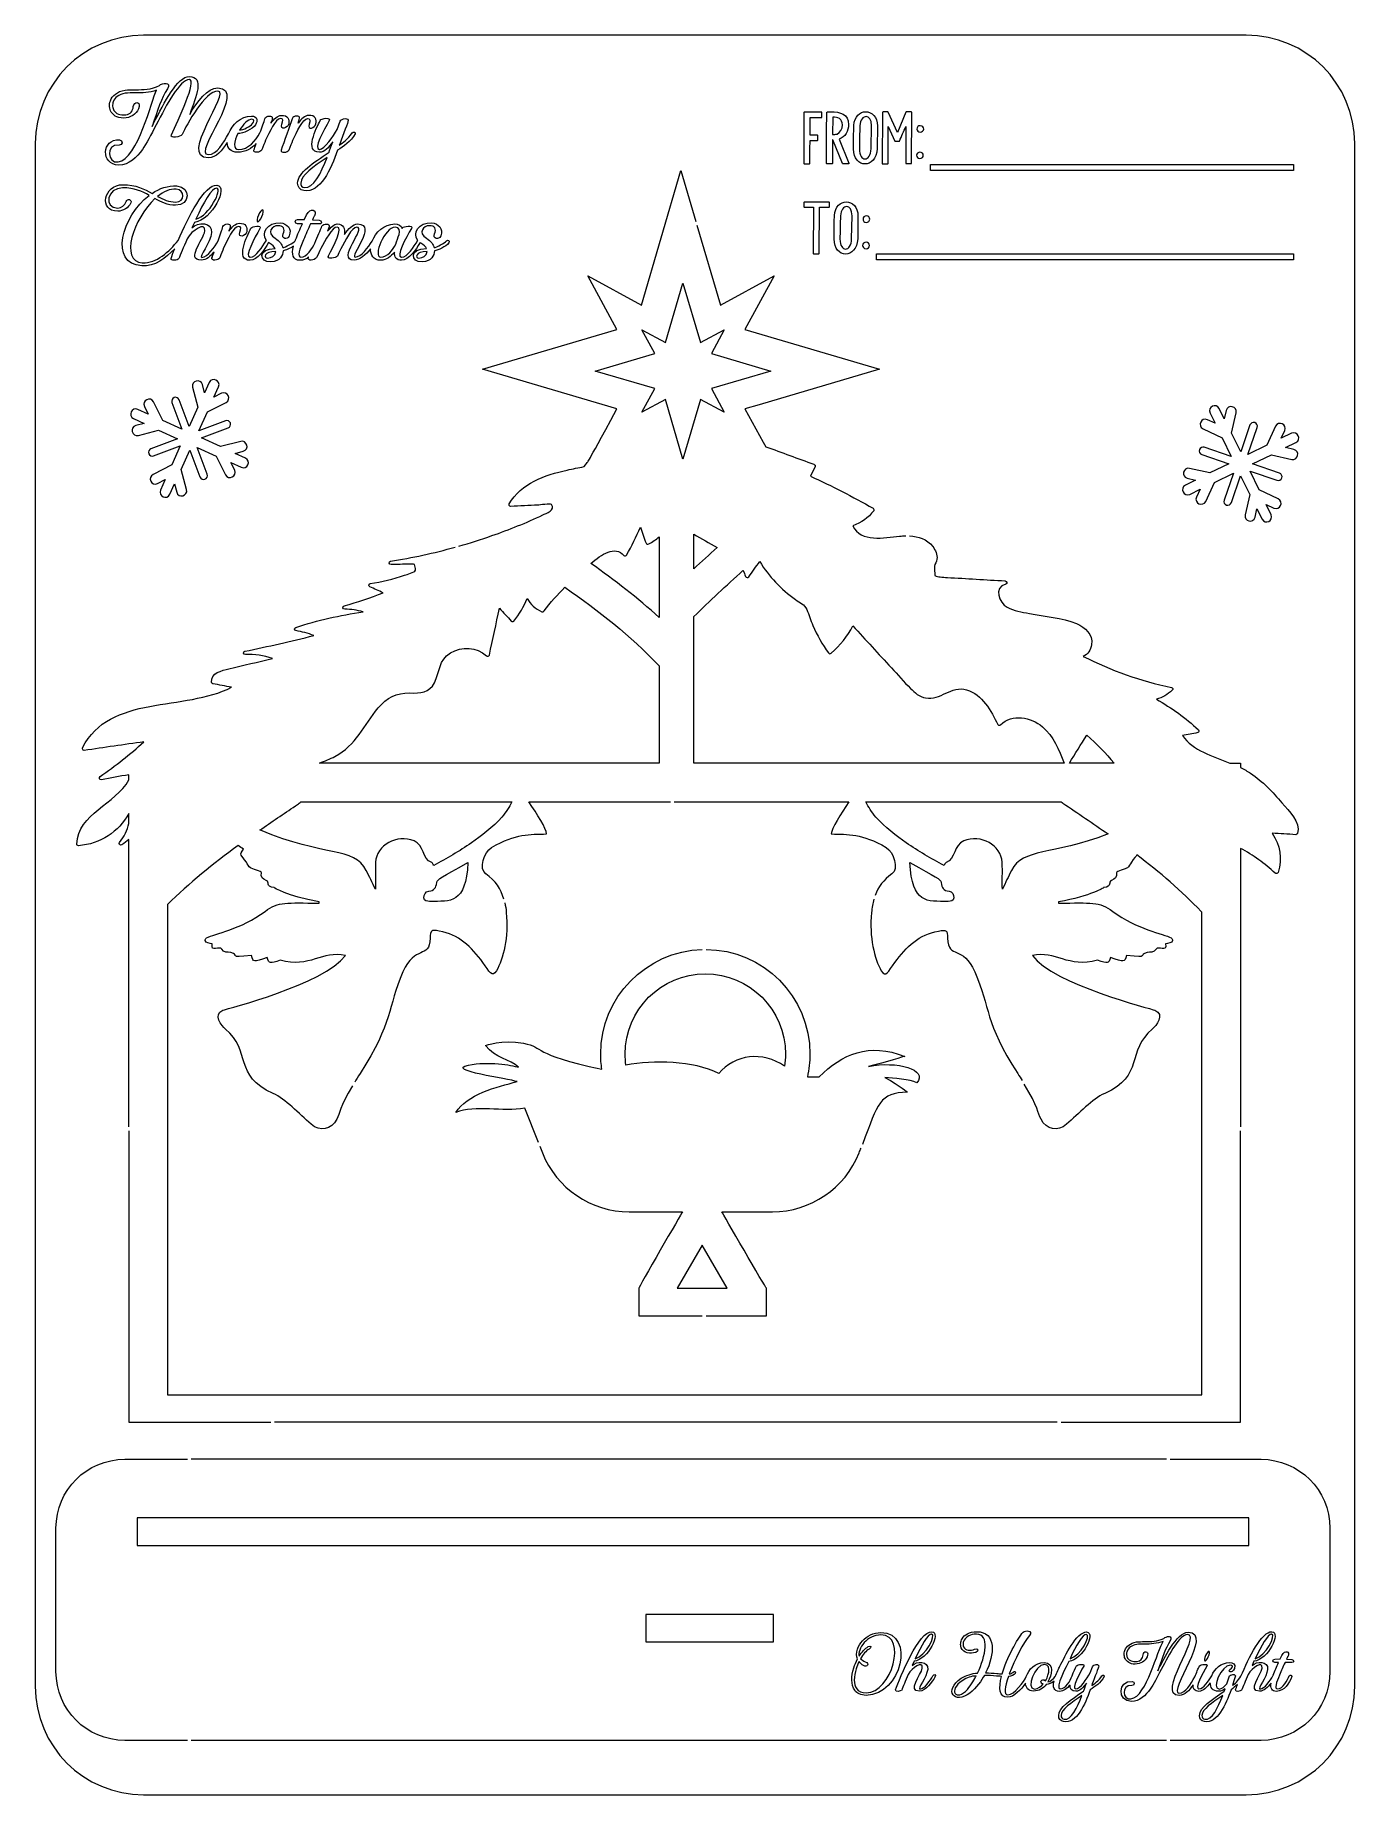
# Model space of a CAD drawing. Header units: inches. Extents: x -554 to -402, y 135 to 338.
import ezdxf

# ---------------------------------------------------------------- set-up
doc = ezdxf.new("R2010")
doc.units = ezdxf.units.IN
doc.header["$MEASUREMENT"] = 0
doc.layers.add('_U+0421_U+043B_U+043E_U+0439 1', color=7, linetype='Continuous')

# ---------------------------------------------------------------- blocks, each defined once
blk = doc.blocks.new('block 2')
at = {"layer": '_U+0421_U+043B_U+043E_U+0439 1', "color": 7, "lineweight": 5, "true_color": 0xffffff}
for points, knots in [([(-544.51, 323.18), (-543.32, 323.18), (-542.42, 324.06), (-541.78, 324.98), (-541.31, 325.66), (-540.77, 326.69), (-540.2, 327.82), (-538.94, 330.22), (-537.49, 333), (-536.36, 333.05), (-535.41, 333.09), (-537.65, 328.35), (-538.43, 326.67), (-538.64, 326.21), (-537.34, 326.41), (-537.2, 326.7), (-536.66, 327.84), (-534.58, 331.72), (-533.06, 331.72), (-531.47, 331.72), (-537.68, 324.03), (-534.16, 324.03), (-533.24, 324.03), (-532.56, 324.86), (-532, 325.78), (-531.96, 325.15), (-531.59, 324.67), (-530.79, 324.67), (-529.86, 324.67), (-529.16, 325.1), (-528.63, 325.67), (-528.73, 325.38), (-528.83, 325.12), (-528.91, 324.91), (-529.04, 324.57), (-528.14, 324.59), (-528, 324.95), (-527.81, 325.4), (-527.69, 325.71), (-527.55, 326.07), (-527.11, 327.01), (-526.41, 328.52), (-525.84, 328.56), (-525.52, 328.58), (-525.52, 328.3), (-525.66, 327.9), (-525.92, 327.15), (-524.98, 327.44), (-524.88, 327.95), (-524.79, 328.43), (-524.96, 328.97), (-525.74, 328.92), (-526.18, 328.89), (-526.58, 328.52), (-526.93, 328.03), (-526.88, 328.2), (-526.82, 328.38), (-526.78, 328.59), (-526.71, 328.95), (-527.51, 328.91), (-527.63, 328.54), (-527.75, 328.17), (-527.97, 327.54), (-528.2, 326.89), (-528.7, 326.01), (-529.52, 324.98), (-530.65, 324.98), (-531.37, 324.98), (-531.22, 325.92), (-530.77, 326.84), (-530.15, 326.79), (-529.06, 327.33), (-528.72, 327.84), (-528.41, 328.27), (-528.51, 328.84), (-529.19, 328.84), (-530.46, 328.84), (-531.44, 327.83), (-531.83, 326.81), (-532.4, 325.76), (-533.19, 324.39), (-534.17, 324.39), (-536.1, 324.39), (-529.5, 332.09), (-533.08, 332.09), (-534.26, 332.09), (-535.46, 330.53), (-536.32, 329.04), (-535.57, 331.1), (-534.59, 333.41), (-536.37, 333.41), (-537.74, 333.41), (-539.21, 330.47), (-540.51, 327.97), (-540.51, 327.97), (-540.67, 327.65), (-540.67, 327.65), (-539.99, 329.63), (-539.6, 330.84), (-538.88, 331.99), (-538.35, 332.85), (-539.53, 332.68), (-539.82, 332.36), (-540.74, 331.89), (-541.7, 331.89), (-542.57, 331.89), (-543, 331.89), (-543.41, 331.89), (-543.79, 331.83), (-544.71, 331.7), (-545.27, 331.18), (-545.48, 330.61), (-545.56, 330.38), (-545.59, 330.15), (-545.58, 329.93), (-545.56, 329.71), (-545.49, 329.48), (-545.37, 329.29), (-545.08, 328.83), (-544.5, 328.52), (-543.66, 328.63), (-542.93, 328.74), (-542.3, 329.24), (-542.15, 329.93), (-542.03, 330.52), (-542.75, 330.62), (-542.83, 329.94), (-542.88, 329.43), (-543.15, 329.06), (-543.69, 328.99), (-544.38, 328.89), (-544.85, 329.13), (-545.07, 329.49), (-545.16, 329.64), (-545.2, 329.81), (-545.22, 329.97), (-545.23, 330.15), (-545.21, 330.33), (-545.15, 330.5), (-544.98, 330.95), (-544.52, 331.36), (-543.76, 331.47), (-543.4, 331.53), (-543, 331.52), (-542.59, 331.52), (-541.81, 331.52), (-540.97, 331.52), (-540.14, 331.83), (-540.74, 330.71), (-542.28, 323.9), (-544.58, 323.54), (-545.8, 323.34), (-546.11, 325.6), (-544.47, 325.49), (-544.04, 325.47), (-543.98, 326.06), (-544.42, 326.09), (-546.51, 326.26), (-546.6, 323.18), (-544.51, 323.18)], [0, 0, 0, 0, 1, 1, 1, 2, 2, 2, 3, 3, 3, 4, 4, 4, 5, 5, 5, 6, 6, 6, 7, 7, 7, 8, 8, 8, 9, 9, 9, 10, 10, 10, 11, 11, 11, 12, 12, 12, 13, 13, 13, 14, 14, 14, 15, 15, 15, 16, 16, 16, 17, 17, 17, 18, 18, 18, 19, 19, 19, 20, 20, 20, 21, 21, 21, 22, 22, 22, 23, 23, 23, 24, 24, 24, 25, 25, 25, 26, 26, 26, 27, 27, 27, 28, 28, 28, 29, 29, 29, 30, 30, 30, 31, 31, 31, 32, 32, 32, 33, 33, 33, 34, 34, 34, 35, 35, 35, 36, 36, 36, 37, 37, 37, 38, 38, 38, 39, 39, 39, 40, 40, 40, 41, 41, 41, 42, 42, 42, 43, 43, 43, 44, 44, 44, 45, 45, 45, 46, 46, 46, 47, 47, 47, 48, 48, 48, 49, 49, 49, 50, 50, 50, 51, 51, 51, 52, 52, 52, 53, 53, 53, 53]), ([(-529.14, 328.47), (-528.75, 328.47), (-528.91, 328.15), (-529.05, 327.98), (-529.35, 327.6), (-530.09, 327.27), (-530.57, 327.2), (-530.15, 327.89), (-529.59, 328.47), (-529.14, 328.47)], [0, 0, 0, 0, 1, 1, 1, 2, 2, 2, 3, 3, 3, 3])]:
    blk.add_open_spline(points, degree=3, knots=knots, dxfattribs=at)
blk = doc.blocks.new('block 3')
at = {"layer": '_U+0421_U+043B_U+043E_U+0439 1', "color": 7, "lineweight": 5, "true_color": 0xffffff}
for points, knots in [([(-521.34, 324.67), (-520.73, 324.67), (-520.3, 325.2), (-519.8, 325.86), (-519.99, 325.36), (-520.15, 324.91), (-520.23, 324.66), (-522.01, 323.47), (-523.86, 322.3), (-523.85, 321.1), (-523.85, 320.68), (-523.65, 320.31), (-523.13, 320.23), (-521.25, 319.92), (-520.01, 322.7), (-519.24, 324.89), (-518.58, 325.36), (-517.72, 325.86), (-517.21, 326.8), (-517.11, 326.99), (-517.43, 327.09), (-517.55, 326.9), (-518, 326.17), (-518.69, 325.75), (-519.04, 325.48), (-518.88, 325.97), (-518.15, 327.86), (-518.04, 328.19), (-517.85, 328.74), (-518.82, 328.57), (-518.93, 328.24), (-518.93, 328.24), (-519.27, 327.31), (-519.27, 327.31), (-519.77, 326.51), (-520.71, 325), (-521.34, 325), (-522.07, 325), (-520.82, 327.24), (-520.2, 328.32), (-519.93, 328.76), (-521.14, 328.57), (-521.25, 328.35), (-521.69, 327.44), (-523.1, 324.67), (-521.34, 324.67)], [0, 0, 0, 0, 1, 1, 1, 2, 2, 2, 3, 3, 3, 4, 4, 4, 5, 5, 5, 6, 6, 6, 7, 7, 7, 8, 8, 8, 9, 9, 9, 10, 10, 10, 11, 11, 11, 12, 12, 12, 13, 13, 13, 14, 14, 14, 15, 15, 15, 15]), ([(-523.07, 320.59), (-523.38, 320.63), (-523.49, 320.85), (-523.49, 321.11), (-523.49, 321.99), (-522.01, 323.01), (-520.46, 324.06), (-521.12, 322.27), (-522.04, 320.42), (-523.07, 320.59)], [0, 0, 0, 0, 1, 1, 1, 2, 2, 2, 3, 3, 3, 3])]:
    blk.add_open_spline(points, degree=3, knots=knots, dxfattribs=at)
blk = doc.blocks.new('block 4')
at = {"layer": '_U+0421_U+043B_U+043E_U+0439 1', "color": 7, "lineweight": 5, "true_color": 0xffffff}
for points, knots in [([(-538.05, 313.52), (-538.23, 313.06), (-538.38, 312.68), (-538.47, 312.4), (-538.6, 312.08), (-537.67, 312.17), (-537.57, 312.38), (-537.38, 312.82), (-537.04, 313.68), (-536.63, 314.65), (-536.07, 315.68), (-534.46, 316.68), (-534.58, 315.58), (-534.7, 314.57), (-536.83, 312.21), (-534.97, 312.21), (-534.45, 312.21), (-533.93, 312.64), (-533.51, 313.14), (-533.6, 312.88), (-533.69, 312.64), (-533.76, 312.46), (-533.89, 312.11), (-532.99, 312.13), (-532.85, 312.49), (-532.66, 312.95), (-532.53, 313.26), (-532.4, 313.61), (-531.96, 314.56), (-531.26, 316.06), (-530.69, 316.1), (-530.37, 316.13), (-530.37, 315.85), (-530.51, 315.45), (-530.77, 314.69), (-529.83, 314.98), (-529.73, 315.49), (-529.64, 315.97), (-529.81, 316.52), (-530.59, 316.46), (-531.03, 316.44), (-531.43, 316.06), (-531.78, 315.57), (-531.73, 315.75), (-531.67, 315.93), (-531.63, 316.14), (-531.56, 316.49), (-532.36, 316.45), (-532.48, 316.08), (-532.6, 315.72), (-532.82, 315.09), (-533.04, 314.43), (-533.42, 313.77), (-534.22, 312.53), (-534.93, 312.53), (-535.3, 312.53), (-533.91, 314.24), (-533.79, 315.38), (-533.65, 316.64), (-535.4, 316.65), (-536.06, 315.94), (-536.06, 315.94), (-535.78, 316.56), (-535.78, 316.56), (-533.71, 316.84), (-531.78, 320.74), (-533.18, 320.86), (-534.57, 320.99), (-536.51, 317.16), (-537.65, 314.48), (-538.7, 313.21), (-540.12, 311.8), (-541.79, 311.9), (-544.46, 312.06), (-542.79, 317.04), (-540.33, 319.31), (-539.6, 318.9), (-538.88, 318.54), (-537.94, 318.54), (-536.26, 318.54), (-536.14, 320.66), (-537.83, 320.78), (-538.83, 320.83), (-539.8, 320.5), (-540.65, 319.92), (-541.55, 320.42), (-542.54, 320.92), (-544.02, 320.92), (-546.28, 320.92), (-546.85, 317.85), (-544.63, 317.85), (-544.03, 317.85), (-543.37, 318.24), (-543.12, 318.82), (-542.96, 319.23), (-543.51, 319.36), (-543.66, 318.96), (-543.81, 318.54), (-544.18, 318.21), (-544.61, 318.21), (-546.32, 318.21), (-545.86, 320.56), (-544.06, 320.56), (-542.73, 320.56), (-541.81, 320.14), (-540.99, 319.69), (-544.13, 317.28), (-545.68, 311.78), (-541.84, 311.55), (-540.37, 311.45), (-539.08, 312.41), (-538.05, 313.52)], [0, 0, 0, 0, 1, 1, 1, 2, 2, 2, 3, 3, 3, 4, 4, 4, 5, 5, 5, 6, 6, 6, 7, 7, 7, 8, 8, 8, 9, 9, 9, 10, 10, 10, 11, 11, 11, 12, 12, 12, 13, 13, 13, 14, 14, 14, 15, 15, 15, 16, 16, 16, 17, 17, 17, 18, 18, 18, 19, 19, 19, 20, 20, 20, 21, 21, 21, 22, 22, 22, 23, 23, 23, 24, 24, 24, 25, 25, 25, 26, 26, 26, 27, 27, 27, 28, 28, 28, 29, 29, 29, 30, 30, 30, 31, 31, 31, 32, 32, 32, 33, 33, 33, 34, 34, 34, 35, 35, 35, 36, 36, 36, 37, 37, 37, 37]), ([(-537.89, 320.42), (-536.82, 320.34), (-536.84, 318.91), (-537.92, 318.91), (-538.73, 318.91), (-539.37, 319.2), (-540.03, 319.56), (-539.34, 320.12), (-538.61, 320.45), (-537.89, 320.42)], [0, 0, 0, 0, 1, 1, 1, 2, 2, 2, 3, 3, 3, 3]), ([(-533.21, 320.51), (-532.49, 320.44), (-534.05, 317.33), (-535.6, 316.95), (-534.73, 318.84), (-533.77, 320.55), (-533.21, 320.51)], [0, 0, 0, 0, 1, 1, 1, 2, 2, 2, 2])]:
    blk.add_open_spline(points, degree=3, knots=knots, dxfattribs=at)
blk = doc.blocks.new('block 5')
at = {"layer": '_U+0421_U+043B_U+043E_U+0439 1', "color": 7, "lineweight": 5, "true_color": 0xffffff}
for points, knots in [([(-506.66, 314.45), (-506.88, 314.16), (-507.79, 313.69), (-508.09, 313.65), (-508.2, 314.01), (-508.41, 314.39), (-508.97, 314.73), (-510.02, 315.37), (-509.31, 316.2), (-508.64, 316.18), (-508.04, 316.18), (-507.78, 315.82), (-508.05, 315.23), (-508.29, 314.71), (-507.55, 314.47), (-507.33, 315), (-507.01, 315.86), (-507.56, 316.43), (-508.4, 316.51), (-509.81, 316.64), (-510.66, 315.31), (-509.98, 314.48), (-509.99, 314.47), (-510, 314.46), (-510, 314.45), (-510.45, 313.74), (-511.15, 312.55), (-511.85, 312.55), (-512.58, 312.55), (-511.33, 314.81), (-510.69, 315.87), (-510.45, 316.29), (-511.65, 316.12), (-511.74, 315.94), (-511.74, 315.94), (-511.77, 315.86), (-511.77, 315.86), (-511.91, 316.24), (-512.23, 316.38), (-512.62, 316.38), (-513.9, 316.38), (-514.85, 315.41), (-515.24, 314.4), (-515.69, 313.68), (-516.54, 312.56), (-517.22, 312.56), (-517.86, 312.56), (-514.61, 316.38), (-516.91, 316.38), (-517.47, 316.38), (-518, 315.84), (-518.44, 315.17), (-518.36, 315.85), (-518.52, 316.38), (-519.29, 316.38), (-519.63, 316.38), (-520.02, 316.03), (-520.39, 315.54), (-520.39, 315.54), (-520.21, 316.06), (-520.21, 316.06), (-520.06, 316.49), (-520.91, 316.45), (-521.04, 316.13), (-521.21, 315.71), (-521.54, 314.94), (-521.86, 314.18), (-522.18, 313.55), (-522.76, 312.55), (-523.48, 312.55), (-523.92, 312.55), (-523.63, 313.5), (-523.17, 314.56), (-522.9, 315.2), (-522.65, 315.76), (-522.36, 316.41), (-522.36, 316.41), (-521.37, 316.41), (-521.37, 316.41), (-521.01, 316.28), (-520.99, 316.81), (-521.37, 316.81), (-521.37, 316.81), (-522.15, 316.85), (-522.15, 316.85), (-521.98, 317.21), (-521.95, 317.26), (-521.91, 317.32), (-521.57, 318.02), (-522.37, 318.32), (-522.83, 317.42), (-522.83, 317.42), (-523.06, 316.92), (-523.06, 316.92), (-523.06, 316.92), (-523.07, 316.91), (-523.07, 316.91), (-523.07, 316.91), (-523.85, 316.89), (-523.85, 316.89), (-524.21, 316.89), (-524.23, 316.41), (-523.86, 316.41), (-523.86, 316.41), (-523.3, 316.41), (-523.3, 316.41), (-523.59, 315.78), (-523.86, 315.19), (-524.09, 314.56), (-524.11, 314.52), (-524.12, 314.49), (-524.13, 314.45), (-524.13, 314.45), (-524.14, 314.45), (-524.14, 314.45), (-524.36, 314.16), (-525.27, 313.69), (-525.57, 313.65), (-525.68, 314.01), (-525.9, 314.39), (-526.45, 314.73), (-527.5, 315.37), (-526.8, 316.2), (-526.12, 316.18), (-525.52, 316.18), (-525.26, 315.82), (-525.53, 315.23), (-525.77, 314.71), (-525.03, 314.47), (-524.82, 315), (-524.49, 315.86), (-525.04, 316.43), (-525.88, 316.51), (-527.29, 316.64), (-528.14, 315.31), (-527.46, 314.48), (-527.47, 314.47), (-527.48, 314.46), (-527.49, 314.45), (-527.93, 313.74), (-528.64, 312.55), (-529.33, 312.55), (-530.07, 312.55), (-528.82, 314.78), (-528.2, 315.86), (-527.93, 316.3), (-529.13, 316.12), (-529.24, 315.89), (-529.69, 314.98), (-531.1, 312.19), (-529.33, 312.19), (-528.5, 312.19), (-527.69, 313.38), (-527.2, 314.24), (-527.17, 314.22), (-527.15, 314.2), (-527.12, 314.18), (-526.76, 313.97), (-526.55, 313.74), (-526.45, 313.54), (-528.48, 313.6), (-528.32, 311.9), (-526.94, 312), (-525.86, 312.07), (-525.56, 312.75), (-525.53, 313.29), (-525.27, 313.34), (-524.74, 313.54), (-524.33, 313.81), (-524.55, 312.9), (-524.45, 312.19), (-523.58, 312.19), (-523.21, 312.19), (-522.87, 312.34), (-522.58, 312.57), (-522.58, 312.56), (-522.59, 312.54), (-522.59, 312.53), (-522.83, 312.03), (-521.85, 312.17), (-521.68, 312.5), (-521.48, 312.9), (-521.32, 313.24), (-521.18, 313.54), (-520.68, 314.45), (-519.88, 316.03), (-519.29, 316.03), (-518.56, 316.03), (-519.68, 313.79), (-520.3, 312.71), (-520.57, 312.27), (-519.37, 312.46), (-519.26, 312.68), (-519.16, 312.88), (-519.01, 313.18), (-518.87, 313.51), (-518.36, 314.41), (-517.62, 316.02), (-517.03, 316.02), (-515.81, 316.02), (-519.49, 312.2), (-517.32, 312.2), (-516.7, 312.2), (-515.97, 312.84), (-515.43, 313.52), (-515.46, 312.78), (-515.1, 312.19), (-514.25, 312.19), (-513.61, 312.19), (-513.06, 312.63), (-512.68, 313.12), (-512.68, 312.58), (-512.47, 312.19), (-511.85, 312.19), (-511.01, 312.19), (-510.2, 313.38), (-509.72, 314.24), (-509.69, 314.22), (-509.67, 314.2), (-509.64, 314.18), (-509.28, 313.97), (-509.07, 313.74), (-508.97, 313.54), (-510.99, 313.6), (-510.84, 311.9), (-509.46, 312), (-508.38, 312.07), (-508.08, 312.75), (-508.05, 313.29), (-507.67, 313.36), (-506.73, 313.75), (-506.41, 314.19), (-506.19, 314.5), (-506.55, 314.59), (-506.66, 314.45)], [0, 0, 0, 0, 1, 1, 1, 2, 2, 2, 3, 3, 3, 4, 4, 4, 5, 5, 5, 6, 6, 6, 7, 7, 7, 8, 8, 8, 9, 9, 9, 10, 10, 10, 11, 11, 11, 12, 12, 12, 13, 13, 13, 14, 14, 14, 15, 15, 15, 16, 16, 16, 17, 17, 17, 18, 18, 18, 19, 19, 19, 20, 20, 20, 21, 21, 21, 22, 22, 22, 23, 23, 23, 24, 24, 24, 25, 25, 25, 26, 26, 26, 27, 27, 27, 28, 28, 28, 29, 29, 29, 30, 30, 30, 31, 31, 31, 32, 32, 32, 33, 33, 33, 34, 34, 34, 35, 35, 35, 36, 36, 36, 37, 37, 37, 38, 38, 38, 39, 39, 39, 40, 40, 40, 41, 41, 41, 42, 42, 42, 43, 43, 43, 44, 44, 44, 45, 45, 45, 46, 46, 46, 47, 47, 47, 48, 48, 48, 49, 49, 49, 50, 50, 50, 51, 51, 51, 52, 52, 52, 53, 53, 53, 54, 54, 54, 55, 55, 55, 56, 56, 56, 57, 57, 57, 58, 58, 58, 59, 59, 59, 60, 60, 60, 61, 61, 61, 62, 62, 62, 63, 63, 63, 64, 64, 64, 65, 65, 65, 66, 66, 66, 67, 67, 67, 68, 68, 68, 69, 69, 69, 70, 70, 70, 71, 71, 71, 72, 72, 72, 73, 73, 73, 74, 74, 74, 75, 75, 75, 76, 76, 76, 77, 77, 77, 78, 78, 78, 78]), ([(-512.12, 315.16), (-512.26, 314.81), (-512.42, 314.43), (-512.53, 314.04), (-512.84, 313.41), (-513.47, 312.55), (-514.25, 312.55), (-515.22, 312.55), (-513.81, 316.02), (-512.57, 316.02), (-512.04, 316.02), (-512.03, 315.58), (-512.12, 315.16)], [0, 0, 0, 0, 1, 1, 1, 2, 2, 2, 3, 3, 3, 4, 4, 4, 4]), ([(-527.33, 312.45), (-527.78, 312.45), (-527.78, 313.19), (-526.37, 313.19), (-526.45, 312.72), (-526.87, 312.45), (-527.33, 312.45)], [0, 0, 0, 0, 1, 1, 1, 2, 2, 2, 2]), ([(-509.85, 312.45), (-510.29, 312.45), (-510.29, 313.19), (-508.89, 313.19), (-508.97, 312.72), (-509.39, 312.45), (-509.85, 312.45)], [0, 0, 0, 0, 1, 1, 1, 2, 2, 2, 2])]:
    blk.add_open_spline(points, degree=3, knots=knots, dxfattribs=at)
blk = doc.blocks.new('block 6')
at = {"layer": '_U+0421_U+043B_U+043E_U+0439 1', "color": 7, "lineweight": 5, "true_color": 0xffffff}
for points, knots in [([(-460.83, 323.33), (-460.83, 323.33), (-460.27, 323.33), (-460.27, 323.33), (-460.2, 323.33), (-460.18, 323.35), (-460.19, 323.39), (-460.19, 323.39), (-461.32, 326.18), (-461.32, 326.18), (-460.62, 326.4), (-460.22, 327.14), (-460.22, 327.85), (-460.22, 329.12), (-461.21, 329.33), (-462.31, 329.33), (-462.41, 329.33), (-462.53, 329.33), (-462.65, 329.32), (-462.7, 329.32), (-462.73, 329.3), (-462.73, 329.28), (-462.76, 328.1), (-462.78, 327.23), (-462.78, 323.37), (-462.78, 323.34), (-462.74, 323.33), (-462.69, 323.33), (-462.69, 323.33), (-462.17, 323.33), (-462.17, 323.33), (-462.12, 323.33), (-462.08, 323.34), (-462.08, 323.37), (-462.08, 324.27), (-462.07, 325.2), (-462.07, 326.1), (-462.07, 326.1), (-462.03, 326.1), (-462.03, 326.1), (-462.03, 326.1), (-460.91, 323.35), (-460.91, 323.35), (-460.9, 323.34), (-460.86, 323.33), (-460.83, 323.33)], [0, 0, 0, 0, 1, 1, 1, 2, 2, 2, 3, 3, 3, 4, 4, 4, 5, 5, 5, 6, 6, 6, 7, 7, 7, 8, 8, 8, 9, 9, 9, 10, 10, 10, 11, 11, 11, 12, 12, 12, 13, 13, 13, 14, 14, 14, 15, 15, 15, 15]), ([(-462.09, 326.71), (-462.09, 326.71), (-462.06, 328.72), (-462.06, 328.72), (-461.48, 328.73), (-460.93, 328.55), (-460.93, 327.82), (-460.93, 327.37), (-461.21, 326.91), (-461.55, 326.77), (-461.74, 326.72), (-461.91, 326.71), (-462.09, 326.71)], [0, 0, 0, 0, 1, 1, 1, 2, 2, 2, 3, 3, 3, 4, 4, 4, 4])]:
    blk.add_open_spline(points, degree=3, knots=knots, dxfattribs=at)
blk = doc.blocks.new('block 7')
at = {"layer": '_U+0421_U+043B_U+043E_U+0439 1', "color": 7, "lineweight": 5, "true_color": 0xffffff}
for points, knots in [([(-458.33, 323.31), (-457.66, 323.31), (-456.98, 323.9), (-456.92, 325.08), (-456.92, 325.08), (-456.9, 327.7), (-456.9, 327.7), (-456.88, 328.78), (-457.56, 329.34), (-458.24, 329.34), (-458.89, 329.34), (-459.56, 328.82), (-459.61, 327.76), (-459.64, 327.2), (-459.65, 326.49), (-459.65, 325.84), (-459.65, 325.84), (-459.65, 325.05), (-459.65, 325.05), (-459.66, 323.92), (-459, 323.31), (-458.33, 323.31)], [0, 0, 0, 0, 1, 1, 1, 2, 2, 2, 3, 3, 3, 4, 4, 4, 5, 5, 5, 6, 6, 6, 7, 7, 7, 7]), ([(-458.92, 327.73), (-458.89, 328.41), (-458.54, 328.79), (-458.18, 328.79), (-457.87, 328.79), (-457.58, 328.46), (-457.58, 327.73), (-457.58, 327.73), (-457.62, 325.08), (-457.62, 325.08), (-457.64, 324.31), (-457.99, 323.9), (-458.33, 323.9), (-458.66, 323.9), (-458.97, 324.27), (-458.97, 325.05), (-458.97, 325.83), (-458.95, 326.93), (-458.92, 327.73)], [0, 0, 0, 0, 1, 1, 1, 2, 2, 2, 3, 3, 3, 4, 4, 4, 5, 5, 5, 6, 6, 6, 6])]:
    blk.add_open_spline(points, degree=3, knots=knots, dxfattribs=at)
blk = doc.blocks.new('block 8')
at = {"layer": '_U+0421_U+043B_U+043E_U+0439 1', "color": 7, "lineweight": 5, "true_color": 0xffffff}
for points, knots in [([(-459.17, 314.67), (-459.17, 314.67), (-459.15, 317.29), (-459.15, 317.29), (-459.13, 318.38), (-459.81, 318.93), (-460.49, 318.93), (-461.14, 318.93), (-461.81, 318.41), (-461.86, 317.35), (-461.89, 316.79), (-461.9, 316.09), (-461.9, 315.43), (-461.9, 315.43), (-461.9, 314.65), (-461.9, 314.65), (-461.9, 313.51), (-461.25, 312.9), (-460.58, 312.9), (-459.91, 312.9), (-459.23, 313.49), (-459.17, 314.67)], [0, 0, 0, 0, 1, 1, 1, 2, 2, 2, 3, 3, 3, 4, 4, 4, 5, 5, 5, 6, 6, 6, 7, 7, 7, 7]), ([(-459.87, 314.67), (-459.89, 313.91), (-460.24, 313.49), (-460.58, 313.49), (-460.91, 313.49), (-461.22, 313.86), (-461.22, 314.65), (-461.22, 315.42), (-461.2, 316.53), (-461.16, 317.32), (-461.14, 318), (-460.79, 318.39), (-460.43, 318.39), (-460.12, 318.39), (-459.82, 318.05), (-459.83, 317.32), (-459.83, 317.32), (-459.87, 314.67), (-459.87, 314.67)], [0, 0, 0, 0, 1, 1, 1, 2, 2, 2, 3, 3, 3, 4, 4, 4, 5, 5, 5, 6, 6, 6, 6])]:
    blk.add_open_spline(points, degree=3, knots=knots, dxfattribs=at)
blk = doc.blocks.new('block 9')
at = {"layer": '_U+0421_U+043B_U+043E_U+0439 1', "color": 7, "lineweight": 5, "true_color": 0xffffff}
for points, knots in [([(-456.5, 153.72), (-457.36, 153.71), (-458.12, 153.31), (-458.63, 152.76), (-458.91, 152.47), (-459.1, 152.13), (-459.21, 151.79), (-459.33, 151.38), (-459.32, 151), (-459.18, 150.67), (-459.36, 150.34), (-459.51, 149.99), (-459.62, 149.63), (-459.77, 149.16), (-459.86, 148.68), (-459.85, 148.24), (-459.85, 147.78), (-459.74, 147.37), (-459.52, 147.05), (-459.25, 146.69), (-458.83, 146.47), (-458.19, 146.47), (-454.14, 146.47), (-452.46, 153.72), (-456.5, 153.72)], [0, 0, 0, 0, 1, 1, 1, 2, 2, 2, 3, 3, 3, 4, 4, 4, 5, 5, 5, 6, 6, 6, 7, 7, 7, 8, 8, 8, 8]), ([(-458.19, 146.75), (-458.72, 146.75), (-459.07, 146.93), (-459.29, 147.22), (-459.48, 147.49), (-459.56, 147.84), (-459.57, 148.24), (-459.57, 148.64), (-459.49, 149.1), (-459.35, 149.55), (-459.26, 149.83), (-459.15, 150.11), (-459.01, 150.38), (-458.89, 150.19), (-458.71, 150.03), (-458.5, 149.9), (-458.09, 149.64), (-457.72, 150.11), (-458.3, 150.35), (-458.55, 150.46), (-458.72, 150.56), (-458.85, 150.7), (-458.55, 151.21), (-458.2, 151.62), (-457.86, 151.82), (-457.51, 152.03), (-457.65, 152.26), (-457.95, 152.1), (-458.32, 151.89), (-458.69, 151.49), (-459, 150.99), (-459.05, 151.18), (-459.03, 151.41), (-458.94, 151.7), (-458.85, 152.01), (-458.67, 152.3), (-458.42, 152.56), (-457.96, 153.07), (-457.27, 153.43), (-456.5, 153.44), (-453.35, 153.44), (-455.29, 146.75), (-458.19, 146.75)], [0, 0, 0, 0, 1, 1, 1, 2, 2, 2, 3, 3, 3, 4, 4, 4, 5, 5, 5, 6, 6, 6, 7, 7, 7, 8, 8, 8, 9, 9, 9, 10, 10, 10, 11, 11, 11, 12, 12, 12, 13, 13, 13, 14, 14, 14, 14])]:
    blk.add_open_spline(points, degree=3, knots=knots, dxfattribs=at)
blk = doc.blocks.new('block 10')
at = {"layer": '_U+0421_U+043B_U+043E_U+0439 1', "color": 7, "lineweight": 5, "true_color": 0xffffff}
for points, knots in [([(-450.49, 148.72), (-450.79, 148.2), (-451.43, 147.2), (-451.99, 147.2), (-452.29, 147.2), (-451.19, 148.55), (-451.09, 149.46), (-450.98, 150.46), (-452.37, 150.47), (-452.89, 149.9), (-452.89, 149.9), (-452.67, 150.4), (-452.67, 150.4), (-451.03, 150.62), (-449.5, 153.71), (-450.61, 153.81), (-452.07, 153.94), (-454.29, 148.55), (-454.81, 147.1), (-454.9, 146.84), (-454.17, 146.91), (-454.09, 147.08), (-453.94, 147.43), (-453.67, 148.11), (-453.34, 148.88), (-452.9, 149.7), (-451.62, 150.49), (-451.72, 149.62), (-451.82, 148.82), (-453.5, 146.95), (-452.03, 146.95), (-451.3, 146.95), (-450.56, 148.02), (-450.25, 148.58), (-450.07, 148.89), (-450.35, 148.98), (-450.49, 148.72)], [0, 0, 0, 0, 1, 1, 1, 2, 2, 2, 3, 3, 3, 4, 4, 4, 5, 5, 5, 6, 6, 6, 7, 7, 7, 8, 8, 8, 9, 9, 9, 10, 10, 10, 11, 11, 11, 12, 12, 12, 12]), ([(-450.64, 153.53), (-450.06, 153.47), (-451.3, 151), (-452.53, 150.7), (-451.83, 152.2), (-451.08, 153.56), (-450.64, 153.53)], [0, 0, 0, 0, 1, 1, 1, 2, 2, 2, 2])]:
    blk.add_open_spline(points, degree=3, knots=knots, dxfattribs=at)
blk = doc.blocks.new('block 11')
at = {"layer": '_U+0421_U+043B_U+043E_U+0439 1', "color": 7, "lineweight": 5, "true_color": 0xffffff}
for points, knots in [([(-430.97, 148.72), (-431.32, 148.14), (-431.87, 147.8), (-432.15, 147.59), (-432.02, 147.98), (-431.44, 149.48), (-431.36, 149.74), (-431.21, 150.18), (-431.97, 150.04), (-432.06, 149.78), (-432.06, 149.78), (-432.33, 149.05), (-432.33, 149.05), (-432.72, 148.41), (-433.47, 147.21), (-433.97, 147.21), (-434.55, 147.21), (-433.56, 148.99), (-433.07, 149.84), (-432.86, 150.19), (-433.81, 150.04), (-433.9, 149.87), (-434.02, 149.61), (-434.24, 149.18), (-434.41, 148.72), (-434.41, 148.72), (-434.41, 148.72), (-434.41, 148.72), (-434.62, 148.12), (-435.13, 147.22), (-435.79, 147.22), (-436.49, 147.22), (-434.93, 150.09), (-434.8, 150.38), (-433.16, 150.6), (-431.62, 153.69), (-432.73, 153.79), (-433.93, 153.79), (-435.23, 150.98), (-435.82, 149.84), (-435.94, 149.59), (-436.17, 149.12), (-436.35, 148.63), (-436.52, 148.41), (-436.94, 148.02), (-437.21, 148.02), (-436.74, 148.73), (-436.4, 150.25), (-437.65, 150.25), (-438.69, 150.25), (-439.43, 149.46), (-439.7, 148.65), (-439.94, 148.05), (-441.11, 146.52), (-441.83, 146.52), (-442.33, 146.52), (-442.19, 147.46), (-441.77, 148.65), (-441.4, 148.69), (-441.13, 148.78), (-440.98, 149), (-440.84, 149.22), (-441.06, 149.31), (-441.25, 149.11), (-441.34, 149.02), (-441.48, 148.97), (-441.67, 148.95), (-441.05, 150.58), (-439.99, 152.58), (-439.35, 153.38), (-438.82, 154.02), (-439.86, 153.98), (-440.07, 153.75), (-440.73, 153.01), (-441.95, 150.77), (-442.49, 148.94), (-442.68, 148.95), (-442.89, 148.97), (-443.12, 148.99), (-443.52, 149.02), (-443.96, 149.06), (-444.4, 149.06), (-443.32, 151.21), (-443.16, 153.8), (-445.43, 153.82), (-446.29, 153.83), (-446.85, 153.46), (-447.11, 153.01), (-447.2, 152.84), (-447.27, 152.65), (-447.28, 152.48), (-447.3, 152.3), (-447.27, 152.12), (-447.21, 151.97), (-446.95, 151.3), (-446.17, 151.2), (-445.54, 151.43), (-445.15, 151.56), (-445.25, 151.97), (-445.67, 151.81), (-446.15, 151.61), (-446.75, 151.57), (-446.95, 152.08), (-446.99, 152.2), (-447.01, 152.34), (-447, 152.47), (-446.98, 152.6), (-446.94, 152.74), (-446.87, 152.86), (-446.65, 153.23), (-446.18, 153.53), (-445.44, 153.53), (-443.91, 153.53), (-444.38, 151.04), (-445.33, 149.04), (-446, 148.98), (-446.66, 148.81), (-447.21, 148.44), (-449.31, 147.05), (-447.99, 145.35), (-446.22, 146.74), (-445.48, 147.31), (-444.84, 148.24), (-444.54, 148.78), (-444.06, 148.77), (-443.59, 148.74), (-443.16, 148.7), (-442.95, 148.69), (-442.75, 148.67), (-442.56, 148.66), (-442.91, 147.31), (-442.84, 146.24), (-441.84, 146.24), (-441.15, 146.24), (-440.3, 147.13), (-439.8, 147.88), (-439.77, 147.36), (-439.48, 146.96), (-438.87, 146.96), (-438.24, 146.96), (-437.74, 147.27), (-437.4, 147.74), (-437.11, 147.73), (-436.77, 147.88), (-436.5, 148.1), (-436.64, 147.47), (-436.56, 146.93), (-435.87, 146.93), (-435.38, 146.93), (-434.97, 147.25), (-434.65, 147.66), (-434.66, 147.25), (-434.48, 146.95), (-433.97, 146.95), (-433.49, 146.95), (-433.15, 147.37), (-432.75, 147.89), (-432.9, 147.49), (-433.02, 147.14), (-433.09, 146.94), (-434.5, 146), (-435.97, 145.07), (-435.96, 144.12), (-435.96, 143.78), (-435.8, 143.49), (-435.39, 143.43), (-433.9, 143.18), (-432.92, 145.39), (-432.31, 147.12), (-431.78, 147.49), (-431.1, 147.89), (-430.69, 148.64), (-430.62, 148.79), (-430.87, 148.87), (-430.97, 148.72)], [0, 0, 0, 0, 1, 1, 1, 2, 2, 2, 3, 3, 3, 4, 4, 4, 5, 5, 5, 6, 6, 6, 7, 7, 7, 8, 8, 8, 9, 9, 9, 10, 10, 10, 11, 11, 11, 12, 12, 12, 13, 13, 13, 14, 14, 14, 15, 15, 15, 16, 16, 16, 17, 17, 17, 18, 18, 18, 19, 19, 19, 20, 20, 20, 21, 21, 21, 22, 22, 22, 23, 23, 23, 24, 24, 24, 25, 25, 25, 26, 26, 26, 27, 27, 27, 28, 28, 28, 29, 29, 29, 30, 30, 30, 31, 31, 31, 32, 32, 32, 33, 33, 33, 34, 34, 34, 35, 35, 35, 36, 36, 36, 37, 37, 37, 38, 38, 38, 39, 39, 39, 40, 40, 40, 41, 41, 41, 42, 42, 42, 43, 43, 43, 44, 44, 44, 45, 45, 45, 46, 46, 46, 47, 47, 47, 48, 48, 48, 49, 49, 49, 50, 50, 50, 51, 51, 51, 52, 52, 52, 53, 53, 53, 54, 54, 54, 55, 55, 55, 56, 56, 56, 57, 57, 57, 58, 58, 58, 58]), ([(-432.76, 153.51), (-432.19, 153.46), (-433.43, 150.99), (-434.65, 150.7), (-433.95, 152.19), (-433.2, 153.55), (-432.76, 153.51)], [0, 0, 0, 0, 1, 1, 1, 2, 2, 2, 2]), ([(-446.5, 147.16), (-447.76, 145.71), (-448.85, 147.03), (-447.05, 148.2), (-446.59, 148.51), (-446.05, 148.67), (-445.48, 148.73), (-445.65, 148.4), (-446.03, 147.69), (-446.5, 147.16)], [0, 0, 0, 0, 1, 1, 1, 2, 2, 2, 3, 3, 3, 3]), ([(-437.47, 148.16), (-437.96, 148.53), (-438.23, 147.9), (-437.77, 147.79), (-437.88, 147.59), (-438.37, 147.2), (-438.75, 147.2), (-439.8, 147.2), (-438.68, 150.03), (-437.64, 150.03), (-436.58, 150.03), (-437.36, 148.27), (-437.47, 148.16)], [0, 0, 0, 0, 1, 1, 1, 2, 2, 2, 3, 3, 3, 4, 4, 4, 4]), ([(-435.34, 143.71), (-435.59, 143.75), (-435.68, 143.92), (-435.68, 144.13), (-435.68, 144.82), (-434.5, 145.63), (-433.27, 146.46), (-433.8, 145.04), (-434.52, 143.58), (-435.34, 143.71)], [0, 0, 0, 0, 1, 1, 1, 2, 2, 2, 3, 3, 3, 3])]:
    blk.add_open_spline(points, degree=3, knots=knots, dxfattribs=at)
blk = doc.blocks.new('block 12')
at = {"layer": '_U+0421_U+043B_U+043E_U+0439 1', "color": 7, "lineweight": 5, "true_color": 0xffffff}
for points, knots in [([(-409.03, 150.59), (-409.03, 150.59), (-409.65, 150.63), (-409.65, 150.63), (-409.52, 150.91), (-409.49, 150.95), (-409.47, 151), (-409.19, 151.55), (-409.83, 151.79), (-410.19, 151.07), (-410.19, 151.07), (-410.37, 150.68), (-410.37, 150.68), (-410.37, 150.68), (-410.38, 150.67), (-410.38, 150.67), (-410.38, 150.67), (-411, 150.66), (-411, 150.66), (-411.28, 150.66), (-411.3, 150.27), (-411.01, 150.27), (-411.01, 150.27), (-410.57, 150.27), (-410.57, 150.27), (-410.8, 149.78), (-411.01, 149.31), (-411.19, 148.81), (-411.2, 148.78), (-411.21, 148.76), (-411.22, 148.73), (-411.22, 148.73), (-411.23, 148.73), (-411.23, 148.72), (-411.52, 148.2), (-412.17, 147.2), (-412.73, 147.2), (-413.03, 147.2), (-411.93, 148.55), (-411.83, 149.46), (-411.72, 150.46), (-413.11, 150.47), (-413.63, 149.9), (-413.63, 149.9), (-413.41, 150.4), (-413.41, 150.4), (-411.77, 150.62), (-410.23, 153.71), (-411.35, 153.81), (-412.46, 153.91), (-414.02, 150.8), (-414.92, 148.67), (-415.27, 148.12), (-415.62, 147.8), (-415.9, 147.59), (-415.76, 147.98), (-415.66, 148.32), (-415.57, 148.59), (-415.43, 149.02), (-416.2, 148.89), (-416.28, 148.62), (-416.28, 148.62), (-416.56, 147.79), (-416.56, 147.79), (-416.83, 147.45), (-417.13, 147.2), (-417.39, 147.2), (-418.44, 147.2), (-417.12, 149.97), (-416.16, 149.95), (-415.91, 149.95), (-415.75, 149.8), (-416.01, 149.61), (-416.66, 149.12), (-415.89, 148.93), (-415.67, 149.57), (-415.49, 150.1), (-415.88, 150.25), (-416.22, 150.25), (-417.2, 150.25), (-417.96, 149.51), (-418.29, 148.73), (-418.29, 148.73), (-418.29, 148.72), (-418.29, 148.72), (-418.65, 148.16), (-419.21, 147.21), (-419.76, 147.21), (-420.34, 147.21), (-419.35, 148.99), (-418.86, 149.84), (-418.65, 150.19), (-419.6, 150.04), (-419.69, 149.87), (-419.82, 149.59), (-420.07, 149.1), (-420.24, 148.6), (-420.69, 147.77), (-421.31, 146.73), (-422.07, 146.73), (-423.41, 146.73), (-418.02, 153.76), (-421.01, 153.76), (-422.34, 153.76), (-423.86, 150.57), (-424.38, 149.57), (-424.38, 149.57), (-424.51, 149.31), (-424.51, 149.31), (-423.97, 150.88), (-423.66, 151.84), (-423.09, 152.75), (-422.67, 153.44), (-423.6, 153.3), (-423.83, 153.05), (-424.57, 152.67), (-425.32, 152.67), (-426.01, 152.67), (-426.36, 152.67), (-426.68, 152.67), (-426.98, 152.63), (-427.71, 152.52), (-428.15, 152.12), (-428.32, 151.66), (-428.38, 151.48), (-428.41, 151.3), (-428.4, 151.12), (-428.38, 150.94), (-428.33, 150.77), (-428.23, 150.62), (-428, 150.25), (-427.55, 150), (-426.88, 150.09), (-426.3, 150.18), (-425.8, 150.57), (-425.69, 151.12), (-425.59, 151.59), (-426.16, 151.67), (-426.22, 151.13), (-426.26, 150.72), (-426.48, 150.43), (-426.9, 150.38), (-427.45, 150.3), (-427.82, 150.48), (-428, 150.77), (-428.07, 150.89), (-428.1, 151.02), (-428.12, 151.15), (-428.13, 151.29), (-428.11, 151.43), (-428.06, 151.57), (-427.92, 151.93), (-427.56, 152.26), (-426.95, 152.34), (-426.67, 152.39), (-426.36, 152.38), (-426.03, 152.38), (-425.41, 152.38), (-424.56, 152.44), (-423.9, 152.69), (-424.55, 151.79), (-425.78, 146.34), (-427.61, 146.06), (-428.58, 145.9), (-428.82, 147.69), (-427.52, 147.6), (-427.18, 147.58), (-427.13, 148.05), (-427.48, 148.08), (-429.14, 148.21), (-429.21, 145.77), (-427.55, 145.77), (-426.61, 145.77), (-425.9, 146.46), (-425.39, 147.2), (-425.02, 147.73), (-424.59, 148.55), (-424.13, 149.44), (-423.14, 151.35), (-421.99, 153.44), (-421.09, 153.48), (-419.38, 153.48), (-424.78, 146.45), (-422.05, 146.45), (-421.38, 146.45), (-420.87, 147.02), (-420.44, 147.68), (-420.46, 147.25), (-420.29, 146.93), (-419.76, 146.93), (-419.29, 146.93), (-418.83, 147.41), (-418.46, 147.92), (-418.46, 147.38), (-418.18, 146.95), (-417.5, 146.95), (-417.21, 146.95), (-416.96, 147.05), (-416.74, 147.23), (-416.74, 147.23), (-416.84, 146.94), (-416.84, 146.94), (-418.25, 146), (-419.71, 145.07), (-419.7, 144.12), (-419.7, 143.78), (-419.55, 143.49), (-419.13, 143.43), (-417.64, 143.18), (-416.66, 145.39), (-416.05, 147.12), (-415.8, 147.3), (-415.55, 147.49), (-415.31, 147.72), (-415.41, 147.47), (-415.49, 147.26), (-415.54, 147.1), (-415.64, 146.84), (-414.91, 146.91), (-414.83, 147.08), (-414.68, 147.43), (-414.4, 148.11), (-414.08, 148.88), (-413.64, 149.7), (-412.36, 150.49), (-412.46, 149.62), (-412.55, 148.82), (-414.24, 146.95), (-412.76, 146.95), (-412.29, 146.95), (-411.81, 147.41), (-411.44, 147.88), (-411.52, 147.33), (-411.37, 146.93), (-410.79, 146.93), (-409.93, 146.93), (-409.31, 147.9), (-409.05, 148.64), (-409, 148.8), (-409.25, 148.88), (-409.33, 148.72), (-409.54, 148.27), (-410.05, 147.21), (-410.71, 147.21), (-411.05, 147.21), (-410.82, 147.97), (-410.46, 148.81), (-410.25, 149.32), (-410.05, 149.76), (-409.82, 150.27), (-409.82, 150.27), (-409.03, 150.27), (-409.03, 150.27), (-408.75, 150.18), (-408.73, 150.59), (-409.03, 150.59)], [0, 0, 0, 0, 1, 1, 1, 2, 2, 2, 3, 3, 3, 4, 4, 4, 5, 5, 5, 6, 6, 6, 7, 7, 7, 8, 8, 8, 9, 9, 9, 10, 10, 10, 11, 11, 11, 12, 12, 12, 13, 13, 13, 14, 14, 14, 15, 15, 15, 16, 16, 16, 17, 17, 17, 18, 18, 18, 19, 19, 19, 20, 20, 20, 21, 21, 21, 22, 22, 22, 23, 23, 23, 24, 24, 24, 25, 25, 25, 26, 26, 26, 27, 27, 27, 28, 28, 28, 29, 29, 29, 30, 30, 30, 31, 31, 31, 32, 32, 32, 33, 33, 33, 34, 34, 34, 35, 35, 35, 36, 36, 36, 37, 37, 37, 38, 38, 38, 39, 39, 39, 40, 40, 40, 41, 41, 41, 42, 42, 42, 43, 43, 43, 44, 44, 44, 45, 45, 45, 46, 46, 46, 47, 47, 47, 48, 48, 48, 49, 49, 49, 50, 50, 50, 51, 51, 51, 52, 52, 52, 53, 53, 53, 54, 54, 54, 55, 55, 55, 56, 56, 56, 57, 57, 57, 58, 58, 58, 59, 59, 59, 60, 60, 60, 61, 61, 61, 62, 62, 62, 63, 63, 63, 64, 64, 64, 65, 65, 65, 66, 66, 66, 67, 67, 67, 68, 68, 68, 69, 69, 69, 70, 70, 70, 71, 71, 71, 72, 72, 72, 73, 73, 73, 74, 74, 74, 75, 75, 75, 76, 76, 76, 77, 77, 77, 78, 78, 78, 79, 79, 79, 80, 80, 80, 81, 81, 81, 82, 82, 82, 83, 83, 83, 84, 84, 84, 85, 85, 85, 85]), ([(-411.37, 153.53), (-410.8, 153.47), (-412.03, 151), (-413.27, 150.7), (-412.57, 152.2), (-411.81, 153.56), (-411.37, 153.53)], [0, 0, 0, 0, 1, 1, 1, 2, 2, 2, 2]), ([(-419.09, 143.71), (-419.33, 143.75), (-419.42, 143.92), (-419.42, 144.13), (-419.42, 144.82), (-418.25, 145.63), (-417.02, 146.46), (-417.54, 145.04), (-418.27, 143.58), (-419.09, 143.71)], [0, 0, 0, 0, 1, 1, 1, 2, 2, 2, 3, 3, 3, 3])]:
    blk.add_open_spline(points, degree=3, knots=knots, dxfattribs=at)

msp = doc.modelspace()

# ---------------------------------------------------------------- linework, layer by layer
at = {"layer": '_U+0421_U+043B_U+043E_U+0439 1', "color": 7, "lineweight": 5, "true_color": 0xffffff}
for points in [[(-408.86, 322.56), (-450.78, 322.56), (-450.78, 323.27), (-408.86, 323.27), (-408.86, 322.56)], [(-456.99, 312.95), (-408.86, 312.95), (-408.86, 312.24), (-456.99, 312.24), (-456.99, 312.95)], [(-469.19, 299.4), (-476.07, 297.37), (-474.58, 294.64), (-477.32, 296.13), (-479.35, 289.24), (-481.37, 296.13), (-484.11, 294.64), (-482.62, 297.37), (-489.49, 299.4), (-482.62, 301.43), (-484.11, 304.17), (-481.37, 302.68), (-479.35, 309.56), (-477.32, 302.68), (-474.58, 304.17), (-476.07, 301.43), (-469.19, 299.4)]]:
    msp.add_lwpolyline(points, dxfattribs=at)
at = {"layer": '_U+0421_U+043B_U+043E_U+0439 1', "color": 1, "lineweight": 5, "true_color": 0xff0000}
for points in [[(-477.14, 198.47), (-480.01, 193.48), (-474.25, 193.48), (-477.14, 198.47)], [(-436.12, 178), (-526.52, 178)], [(-423.51, 173.73), (-536.13, 173.73)], [(-542.39, 166.95), (-542.39, 163.77), (-414.02, 163.77), (-414.02, 166.95), (-542.39, 166.95)], [(-483.63, 155.8), (-483.63, 152.63), (-468.9, 152.63), (-468.9, 155.8), (-483.63, 155.8)], [(-423.51, 141.27), (-536.13, 141.27)]]:
    msp.add_lwpolyline(points, dxfattribs=at)
for points, knots in [([(-414.29, 134.98), (-414.29, 134.98), (-541.64, 134.98), (-541.64, 134.98), (-548.56, 134.98), (-554.16, 140.59), (-554.16, 147.51), (-554.16, 147.51), (-554.16, 325.66), (-554.16, 325.66), (-554.16, 332.58), (-548.56, 338.18), (-541.64, 338.18), (-541.64, 338.18), (-414.29, 338.18), (-414.29, 338.18), (-407.37, 338.18), (-401.76, 332.58), (-401.76, 325.66), (-401.76, 325.66), (-401.76, 147.51), (-401.76, 147.51), (-401.76, 140.59), (-407.37, 134.98), (-414.29, 134.98)], [0, 0, 0, 0, 1, 1, 1, 2, 2, 2, 3, 3, 3, 4, 4, 4, 5, 5, 5, 6, 6, 6, 7, 7, 7, 8, 8, 8, 8]), ([(-505.22, 279.18), (-503.94, 279.54), (-502.68, 279.95), (-501.42, 280.39), (-499.42, 281.09), (-497.44, 281.87), (-495.54, 282.78), (-495.19, 282.94), (-493.99, 283.38), (-494.55, 283.97), (-494.68, 284.11), (-495.9, 283.92), (-496.11, 283.91), (-497.15, 283.86), (-498.19, 283.82), (-499.23, 283.77), (-499.39, 283.77), (-499.49, 283.95), (-499.42, 284.07), (-498.01, 286.43), (-495.32, 287.39), (-492.73, 287.96), (-492.08, 288.11), (-491.42, 288.23), (-490.77, 288.36), (-489.84, 289.71), (-491.02, 287.61), (-486.98, 295.02), (-486.98, 295.02), (-502.51, 299.6), (-502.51, 299.6), (-502.51, 299.6), (-486.98, 304.19), (-486.98, 304.19), (-486.98, 304.19), (-490.35, 310.39), (-490.35, 310.39), (-490.35, 310.39), (-484.15, 307.02), (-484.15, 307.02), (-484.15, 307.02), (-479.6, 322.55), (-479.6, 322.55), (-479.6, 322.55), (-477.86, 316.66), (-477.86, 316.66)], [0, 0, 0, 0, 1, 1, 1, 2, 2, 2, 3, 3, 3, 4, 4, 4, 5, 5, 5, 6, 6, 6, 7, 7, 7, 8, 8, 8, 9, 9, 9, 10, 10, 10, 11, 11, 11, 12, 12, 12, 13, 13, 13, 14, 14, 14, 15, 15, 15, 15]), ([(-477.74, 316.23), (-477.74, 316.23), (-475.02, 307.02), (-475.02, 307.02), (-475.02, 307.02), (-468.81, 310.39), (-468.81, 310.39), (-468.81, 310.39), (-472.19, 304.19), (-472.19, 304.19), (-472.19, 304.19), (-456.65, 299.6), (-456.65, 299.6), (-456.65, 299.6), (-470.55, 295.5), (-470.55, 295.5), (-470.55, 295.5), (-472.19, 295.02), (-472.19, 295.02), (-472.19, 295.02), (-470.09, 291.19), (-470.09, 291.19), (-470.09, 291.19), (-469.8, 290.66), (-469.8, 290.66), (-467.95, 289.99), (-466.08, 289.31), (-464.23, 288.63), (-464.1, 288.59), (-464.04, 288.47), (-464.1, 288.34), (-464.28, 287.98), (-464.45, 287.62), (-464.63, 287.26), (-462.16, 286.12), (-459.75, 284.89), (-457.39, 283.55), (-457.31, 283.49), (-457.25, 283.36), (-457.32, 283.27), (-457.95, 282.44), (-458.75, 281.87), (-459.74, 281.53), (-458.84, 279.57), (-456.08, 280.15), (-454.34, 280.32), (-454.1, 280.35), (-453.87, 280.36), (-453.63, 280.36)], [0, 0, 0, 0, 1, 1, 1, 2, 2, 2, 3, 3, 3, 4, 4, 4, 5, 5, 5, 6, 6, 6, 7, 7, 7, 8, 8, 8, 9, 9, 9, 10, 10, 10, 11, 11, 11, 12, 12, 12, 13, 13, 13, 14, 14, 14, 15, 15, 15, 16, 16, 16, 16]), ([(-483.31, 279.43), (-483.43, 279.36), (-483.57, 279.42), (-483.62, 279.54), (-483.83, 280.15), (-484.04, 280.75), (-484.26, 281.36), (-484.75, 280.27), (-485.27, 279.2), (-485.86, 278.15), (-485.91, 278.05), (-486.09, 278.01), (-486.18, 278.11), (-487.19, 279.29), (-488.78, 278.23), (-489.98, 277.18), (-487.24, 275.23), (-484.56, 273.18), (-482.1, 270.94), (-482.1, 270.94), (-482.1, 280.26), (-482.1, 280.26), (-482.47, 279.95), (-482.87, 279.67), (-483.31, 279.43)], [0, 0, 0, 0, 1, 1, 1, 2, 2, 2, 3, 3, 3, 4, 4, 4, 5, 5, 5, 6, 6, 6, 7, 7, 7, 8, 8, 8, 8]), ([(-478.11, 280.56), (-478.11, 280.56), (-478.11, 276.54), (-478.11, 276.54), (-477.22, 277.38), (-476.31, 278.2), (-475.39, 279.03), (-476.3, 279.54), (-477.25, 280.01), (-478.11, 280.56)], [0, 0, 0, 0, 1, 1, 1, 2, 2, 2, 3, 3, 3, 3]), ([(-543.35, 212.11), (-543.36, 220.78), (-543.36, 231.66), (-543.36, 245.31), (-543.61, 245.1), (-543.87, 244.9), (-544.14, 244.7), (-544.15, 244.69), (-544.16, 244.67), (-544.17, 244.67), (-544.37, 244.52), (-544.56, 244.82), (-544.43, 244.97), (-543.88, 245.63), (-543.52, 246.37), (-543.36, 247.16), (-543.36, 247.16), (-543.36, 248.3), (-543.36, 248.3), (-544.49, 246.19), (-546.66, 244.77), (-549.15, 244.58), (-549.26, 244.57), (-549.36, 244.68), (-549.36, 244.78), (-549.22, 248.3), (-544.87, 249.37), (-543.36, 252.18), (-543.36, 252.18), (-543.36, 252.78), (-543.36, 252.78), (-544.4, 252.59), (-545.45, 252.39), (-546.5, 252.21), (-546.73, 252.17), (-546.85, 252.43), (-546.67, 252.57), (-544.89, 253.8), (-543.21, 255.14), (-541.61, 256.58), (-543.91, 256.25), (-546.2, 255.92), (-548.5, 255.59), (-548.67, 255.57), (-548.74, 255.77), (-548.68, 255.89), (-545.61, 262.1), (-536.84, 260.09), (-531.5, 262.89), (-532.21, 263.02), (-532.93, 263.15), (-533.64, 263.29), (-533.73, 263.3), (-533.78, 263.39), (-533.79, 263.47), (-533.92, 264.54), (-532.6, 264.82), (-531.78, 265.01), (-530.11, 265.41), (-528.44, 265.81), (-526.77, 266.21), (-527.77, 266.56), (-528.81, 266.7), (-529.89, 266.65), (-530.12, 266.64), (-530.18, 267), (-529.95, 267.04), (-527.29, 267.59), (-524.63, 268.19), (-521.99, 268.85), (-522.66, 269.12), (-523.35, 269.3), (-524.07, 269.42), (-524.29, 269.46), (-524.26, 269.75), (-524.08, 269.8), (-521.55, 270.63), (-518.95, 271.21), (-516.3, 271.58), (-516.99, 271.79), (-517.68, 271.9), (-518.42, 271.9), (-518.65, 271.9), (-518.71, 272.23), (-518.48, 272.29), (-516.95, 272.72), (-515.45, 273.22), (-513.97, 273.79), (-514.48, 274.02), (-515, 274.26), (-515.52, 274.49), (-515.67, 274.56), (-515.64, 274.83), (-515.48, 274.85), (-514.12, 275.07), (-512.78, 275.37), (-511.5, 275.82), (-511.18, 275.93), (-510.39, 276.1), (-510.23, 276.42), (-510.26, 276.63), (-510.3, 276.85), (-510.34, 277.07), (-510.53, 277.1), (-510.73, 277.1), (-510.93, 277.09), (-511.64, 277.09), (-512.36, 277.06), (-513.07, 277.04), (-513.31, 277.04), (-513.37, 277.4), (-513.14, 277.43), (-510.62, 277.83), (-508.12, 278.38), (-505.66, 279.06)], [0, 0, 0, 0, 1, 1, 1, 2, 2, 2, 3, 3, 3, 4, 4, 4, 5, 5, 5, 6, 6, 6, 7, 7, 7, 8, 8, 8, 9, 9, 9, 10, 10, 10, 11, 11, 11, 12, 12, 12, 13, 13, 13, 14, 14, 14, 15, 15, 15, 16, 16, 16, 17, 17, 17, 18, 18, 18, 19, 19, 19, 20, 20, 20, 21, 21, 21, 22, 22, 22, 23, 23, 23, 24, 24, 24, 25, 25, 25, 26, 26, 26, 27, 27, 27, 28, 28, 28, 29, 29, 29, 30, 30, 30, 31, 31, 31, 32, 32, 32, 33, 33, 33, 34, 34, 34, 35, 35, 35, 36, 36, 36, 37, 37, 37, 38, 38, 38, 38]), ([(-453.19, 280.36), (-452.16, 280.31), (-451.18, 280), (-450.51, 279.13), (-450.19, 278.71), (-449.97, 278.21), (-450.02, 277.67), (-450.05, 277.35), (-450.26, 277.14), (-450.32, 276.85), (-450.3, 276.49), (-450.27, 276.14), (-450.26, 275.78), (-450.06, 275.69), (-449.86, 275.64), (-449.64, 275.63), (-449.37, 275.58), (-449.1, 275.58), (-448.82, 275.56), (-446.6, 275.43), (-444.37, 275.3), (-442.15, 275.17), (-441.92, 275.16), (-441.85, 274.84), (-442.08, 274.78), (-443.55, 274.4), (-442.82, 272.63), (-441.91, 272.12), (-441.15, 271.68), (-440.21, 271.56), (-439.35, 271.4), (-437.58, 271.06), (-435.59, 270.91), (-433.92, 270.23), (-432.87, 269.8), (-431.98, 268.98), (-432.17, 267.8), (-432.26, 267.2), (-432.59, 266.68), (-433.12, 266.45), (-429.9, 264.81), (-426.5, 263.6), (-422.94, 262.86), (-422.79, 262.83), (-422.73, 262.63), (-422.85, 262.53), (-423.39, 262.03), (-423.98, 261.69), (-424.67, 261.49), (-422.91, 260.5), (-421.3, 259.34), (-419.83, 257.98), (-419.73, 257.88), (-419.76, 257.67), (-419.91, 257.64), (-420.5, 257.53), (-421.09, 257.43), (-421.68, 257.32), (-420.42, 255.57), (-418.23, 254.93), (-416.18, 254.13), (-416.18, 254.13), (-414.95, 254.13), (-414.95, 254.13), (-414.95, 254.13), (-414.95, 253.6), (-414.95, 253.6), (-414.55, 253.4), (-414.16, 253.19), (-413.8, 252.95), (-412.41, 252.01), (-411.24, 250.81), (-410.18, 249.53), (-409.4, 248.6), (-407.95, 247.33), (-408.38, 246.01), (-408.41, 245.94), (-408.49, 245.86), (-408.58, 245.86), (-409.49, 245.92), (-410.4, 245.97), (-411.31, 246.02), (-410.38, 244.68), (-410.11, 243.07), (-410.63, 241.5), (-410.68, 241.36), (-410.86, 241.3), (-410.97, 241.41), (-412.16, 242.53), (-413.5, 243.5), (-414.95, 244.28), (-414.95, 231.12), (-414.95, 220.56), (-414.95, 212.11)], [0, 0, 0, 0, 1, 1, 1, 2, 2, 2, 3, 3, 3, 4, 4, 4, 5, 5, 5, 6, 6, 6, 7, 7, 7, 8, 8, 8, 9, 9, 9, 10, 10, 10, 11, 11, 11, 12, 12, 12, 13, 13, 13, 14, 14, 14, 15, 15, 15, 16, 16, 16, 17, 17, 17, 18, 18, 18, 19, 19, 19, 20, 20, 20, 21, 21, 21, 22, 22, 22, 23, 23, 23, 24, 24, 24, 25, 25, 25, 26, 26, 26, 27, 27, 27, 28, 28, 28, 29, 29, 29, 30, 30, 30, 31, 31, 31, 31]), ([(-437.84, 258.32), (-439.16, 259.46), (-441.31, 259.85), (-442.67, 258.55), (-442.75, 258.47), (-442.93, 258.47), (-442.99, 258.59), (-443.73, 260.11), (-444.81, 262.07), (-446.59, 262.59), (-448.36, 263.12), (-449.62, 261.33), (-451.33, 261.65), (-452.04, 261.78), (-452.6, 262.26), (-453.08, 262.75), (-453.84, 263.52), (-454.55, 264.34), (-455.28, 265.13), (-456.77, 266.74), (-458.25, 268.35), (-459.73, 269.96), (-460.37, 268.76), (-461.19, 267.72), (-462.23, 266.81), (-462.33, 266.72), (-462.47, 266.74), (-462.55, 266.84), (-463.25, 267.84), (-463.86, 268.89), (-464.35, 270.01), (-464.62, 270.61), (-464.79, 271.25), (-465.06, 271.85), (-465.33, 272.45), (-465.83, 272.65), (-466.35, 273.01), (-468.04, 274.19), (-469.42, 275.69), (-470.49, 277.4), (-470.91, 276.81), (-471.33, 276.22), (-471.75, 275.64), (-471.85, 275.51), (-472.07, 275.51), (-472.13, 275.69), (-472.21, 275.93), (-472.3, 276.15), (-472.42, 276.36), (-474.35, 274.63), (-476.25, 272.85), (-478.11, 271.04), (-478.11, 271.04), (-478.11, 254.13), (-478.11, 254.13), (-478.11, 254.13), (-435.33, 254.13), (-435.33, 254.13), (-435.92, 255.64), (-436.57, 257.23), (-437.84, 258.32)], [0, 0, 0, 0, 1, 1, 1, 2, 2, 2, 3, 3, 3, 4, 4, 4, 5, 5, 5, 6, 6, 6, 7, 7, 7, 8, 8, 8, 9, 9, 9, 10, 10, 10, 11, 11, 11, 12, 12, 12, 13, 13, 13, 14, 14, 14, 15, 15, 15, 16, 16, 16, 17, 17, 17, 18, 18, 18, 19, 19, 19, 20, 20, 20, 20]), ([(-482.17, 265.43), (-485.37, 268.82), (-489.12, 271.73), (-492.98, 274.43), (-493.85, 273.58), (-494.68, 272.69), (-495.38, 271.69), (-495.46, 271.6), (-495.56, 271.56), (-495.67, 271.61), (-496.4, 271.96), (-496.97, 272.46), (-497.36, 273.13), (-497.73, 272.19), (-498.23, 271.33), (-498.89, 270.53), (-498.95, 270.45), (-499.11, 270.46), (-499.18, 270.53), (-499.63, 271.02), (-500.09, 271.51), (-500.54, 272), (-500.93, 270.21), (-501.32, 268.4), (-501.71, 266.6), (-501.74, 266.45), (-501.95, 266.4), (-502.05, 266.51), (-503.16, 267.55), (-504.91, 267.62), (-506.2, 266.85), (-507.56, 266.03), (-507.44, 264.66), (-508.06, 263.41), (-508.63, 262.24), (-509.69, 262.17), (-510.89, 262.22), (-512.46, 262.28), (-513.56, 261.67), (-514.54, 260.49), (-516.2, 258.5), (-517.13, 256.17), (-519.55, 254.89), (-520.11, 254.6), (-520.71, 254.36), (-521.32, 254.13), (-521.32, 254.13), (-482.1, 254.13), (-482.1, 254.13), (-482.1, 254.13), (-482.1, 265.37), (-482.1, 265.37), (-482.12, 265.4), (-482.15, 265.41), (-482.17, 265.43)], [0, 0, 0, 0, 1, 1, 1, 2, 2, 2, 3, 3, 3, 4, 4, 4, 5, 5, 5, 6, 6, 6, 7, 7, 7, 8, 8, 8, 9, 9, 9, 10, 10, 10, 11, 11, 11, 12, 12, 12, 13, 13, 13, 14, 14, 14, 15, 15, 15, 16, 16, 16, 17, 17, 17, 18, 18, 18, 18]), ([(-432.71, 257.34), (-433.38, 256.28), (-434.05, 255.2), (-434.73, 254.13), (-434.73, 254.13), (-429.57, 254.13), (-429.57, 254.13), (-430.52, 255.27), (-431.57, 256.35), (-432.71, 257.34)], [0, 0, 0, 0, 1, 1, 1, 2, 2, 2, 3, 3, 3, 3]), ([(-523.5, 249.64), (-523.6, 249.54), (-523.72, 249.45), (-523.85, 249.35), (-525.22, 248.44), (-526.61, 247.51), (-527.98, 246.55), (-528.06, 246.5), (-528.13, 246.45), (-528.2, 246.4), (-528.18, 246.39), (-528.16, 246.38), (-528.14, 246.37), (-520.84, 243.26), (-517.3, 244.51), (-515.92, 241.72), (-515.57, 241.02), (-515.23, 240.32), (-514.87, 239.57), (-514.81, 240.53), (-514.91, 241.48), (-514.85, 242.67), (-514.75, 244.65), (-512.38, 245.96), (-510.41, 245.15), (-509.23, 244.66), (-509.5, 243.1), (-508.37, 242.63), (-508.26, 242.59), (-508.2, 242.46), (-508.14, 242.31), (-506.64, 243.1), (-505.17, 243.95), (-503.77, 244.91), (-502.68, 245.67), (-501.3, 246.74), (-500.26, 247.9), (-499.79, 248.48), (-499.39, 249.06), (-499.1, 249.64), (-499.1, 249.64), (-523.5, 249.64), (-523.5, 249.64)], [0, 0, 0, 0, 1, 1, 1, 2, 2, 2, 3, 3, 3, 4, 4, 4, 5, 5, 5, 6, 6, 6, 7, 7, 7, 8, 8, 8, 9, 9, 9, 10, 10, 10, 11, 11, 11, 12, 12, 12, 13, 13, 13, 14, 14, 14, 14]), ([(-500.04, 238.41), (-500.37, 239.57), (-501, 240.57), (-502.12, 241.32), (-502.96, 241.89), (-502.33, 243.86), (-501.46, 244.38), (-498.58, 246.06), (-497.1, 245.85), (-495.1, 245.95), (-495.14, 246.52), (-496.2, 248.32), (-497.16, 249.64), (-497.16, 249.64), (-496.58, 249.64), (-496.58, 249.64), (-496.58, 249.64), (-480.79, 249.64), (-480.79, 249.64)], [0, 0, 0, 0, 1, 1, 1, 2, 2, 2, 3, 3, 3, 4, 4, 4, 5, 5, 5, 6, 6, 6, 6]), ([(-480.35, 249.64), (-480.35, 249.64), (-460.18, 249.64), (-460.18, 249.64), (-461.14, 248.32), (-462.2, 246.52), (-462.23, 245.95), (-460.23, 245.85), (-458.76, 246.06), (-455.87, 244.38), (-455, 243.86), (-454.38, 241.89), (-455.22, 241.32), (-456.19, 240.67), (-456.8, 239.82), (-457.16, 238.84)], [0, 0, 0, 0, 1, 1, 1, 2, 2, 2, 3, 3, 3, 4, 4, 4, 5, 5, 5, 5]), ([(-435.48, 249.5), (-435.54, 249.54), (-435.61, 249.59), (-435.67, 249.64), (-435.67, 249.64), (-458.24, 249.64), (-458.24, 249.64), (-457.94, 249.06), (-457.55, 248.48), (-457.08, 247.9), (-456.03, 246.74), (-454.66, 245.67), (-453.56, 244.91), (-452.17, 243.95), (-450.7, 243.1), (-449.2, 242.31), (-449.14, 242.46), (-449.07, 242.59), (-448.97, 242.63), (-447.84, 243.1), (-448.1, 244.66), (-446.93, 245.15), (-444.96, 245.96), (-442.59, 244.65), (-442.49, 242.67), (-442.42, 241.48), (-442.52, 240.53), (-442.46, 239.57), (-442.1, 240.32), (-441.77, 241.02), (-441.42, 241.72), (-440.1, 244.37), (-436.83, 243.38), (-430.25, 245.94), (-431.99, 247.16), (-433.74, 248.34), (-435.48, 249.5)], [0, 0, 0, 0, 1, 1, 1, 2, 2, 2, 3, 3, 3, 4, 4, 4, 5, 5, 5, 6, 6, 6, 7, 7, 7, 8, 8, 8, 9, 9, 9, 10, 10, 10, 11, 11, 11, 12, 12, 12, 12]), ([(-517.52, 216.86), (-519.04, 214.3), (-518.93, 213.75), (-519.34, 212.99), (-519.96, 211.82), (-521.26, 211.54), (-522.28, 212.41), (-523.73, 213.65), (-525.25, 215.35), (-526.69, 215.97), (-531.26, 217.97), (-529.16, 220.9), (-532.18, 223.4), (-532.63, 223.77), (-533.66, 225.12), (-532.49, 225.58), (-532.04, 225.76), (-520.81, 228.58), (-518.34, 231.89), (-521.02, 232.52), (-522.45, 230.4), (-525.86, 231.37), (-527.05, 230.94), (-527.13, 230.95), (-527.37, 231.66), (-528.97, 231.17), (-528.97, 231.08), (-529.2, 231.92), (-532.06, 231.52), (-530.45, 232.03), (-531.58, 232.25), (-531.94, 232.32), (-532.37, 232.18), (-532.61, 232.64), (-532.85, 233.09), (-533.94, 232.16), (-533.71, 233.27), (-533.98, 233.32), (-534.5, 233.34), (-534.54, 233.62), (-534.55, 233.71), (-534.46, 233.88), (-534.37, 233.93), (-533.42, 234.45), (-530.4, 234.91), (-527.62, 237), (-526.04, 238.18), (-525.17, 237.96), (-521.36, 237.96), (-521.35, 238.01), (-521.35, 238.06), (-521.35, 238.11), (-525.2, 238.77), (-526.56, 239.74), (-526.56, 239.74), (-527.63, 239.87), (-527.02, 240.4), (-527.47, 240.58), (-527.88, 240.74), (-528.15, 240.95), (-528.03, 241.46), (-528, 241.61), (-529.16, 241.95), (-529.31, 242.04), (-529.51, 242.17), (-529.62, 242.45), (-529.77, 242.67), (-530.38, 243.6), (-530.68, 243.46), (-530.1, 244.17), (-530.31, 244.32), (-530.52, 244.47), (-530.72, 244.61), (-533.6, 242.51), (-536.38, 240.27), (-538.88, 237.78), (-538.88, 237.78), (-538.88, 181.17), (-538.88, 181.17), (-538.88, 181.17), (-419.43, 181.17), (-419.43, 181.17), (-419.43, 181.17), (-419.43, 236.91), (-419.43, 236.91), (-419.46, 236.94), (-419.49, 236.96), (-419.52, 236.99), (-421.77, 239.37), (-424.3, 241.52), (-426.95, 243.53), (-427.01, 243.35), (-427.25, 243.16), (-427.57, 242.67), (-427.71, 242.45), (-427.82, 242.17), (-428.03, 242.04), (-428.18, 241.95), (-429.34, 241.61), (-429.3, 241.46), (-429.19, 240.95), (-429.46, 240.74), (-429.87, 240.58), (-430.31, 240.4), (-429.7, 239.87), (-430.77, 239.74), (-430.77, 239.74), (-432.14, 238.77), (-435.99, 238.11), (-435.99, 238.06), (-435.98, 238.01), (-435.98, 237.96), (-432.16, 237.96), (-431.29, 238.18), (-429.72, 237), (-426.93, 234.91), (-423.91, 234.45), (-422.96, 233.93), (-422.87, 233.88), (-422.79, 233.71), (-422.8, 233.62), (-422.84, 233.34), (-423.36, 233.32), (-423.62, 233.27), (-423.4, 232.16), (-424.48, 233.09), (-424.72, 232.64), (-424.96, 232.18), (-425.39, 232.32), (-425.76, 232.25), (-426.89, 232.03), (-425.28, 231.52), (-428.14, 231.92), (-428.36, 231.08), (-428.37, 231.17), (-429.96, 231.66), (-430.2, 230.95), (-430.28, 230.94), (-431.47, 231.37), (-434.89, 230.4), (-436.32, 232.52), (-439, 231.89), (-436.53, 228.58), (-425.3, 225.76), (-424.85, 225.58), (-423.67, 225.12), (-424.7, 223.77), (-425.15, 223.4), (-428.18, 220.9), (-426.07, 217.97), (-430.65, 215.97), (-432.09, 215.35), (-433.61, 213.65), (-435.06, 212.41), (-436.07, 211.54), (-437.38, 211.82), (-438, 212.99), (-438.41, 213.77), (-438.28, 214.33), (-439.94, 217.06)], [0, 0, 0, 0, 1, 1, 1, 2, 2, 2, 3, 3, 3, 4, 4, 4, 5, 5, 5, 6, 6, 6, 7, 7, 7, 8, 8, 8, 9, 9, 9, 10, 10, 10, 11, 11, 11, 12, 12, 12, 13, 13, 13, 14, 14, 14, 15, 15, 15, 16, 16, 16, 17, 17, 17, 18, 18, 18, 19, 19, 19, 20, 20, 20, 21, 21, 21, 22, 22, 22, 23, 23, 23, 24, 24, 24, 25, 25, 25, 26, 26, 26, 27, 27, 27, 28, 28, 28, 29, 29, 29, 30, 30, 30, 31, 31, 31, 32, 32, 32, 33, 33, 33, 34, 34, 34, 35, 35, 35, 36, 36, 36, 37, 37, 37, 38, 38, 38, 39, 39, 39, 40, 40, 40, 41, 41, 41, 42, 42, 42, 43, 43, 43, 44, 44, 44, 45, 45, 45, 46, 46, 46, 47, 47, 47, 48, 48, 48, 49, 49, 49, 50, 50, 50, 51, 51, 51, 52, 52, 52, 53, 53, 53, 53]), ([(-507.79, 240.32), (-507.87, 239.75), (-508.05, 239.38), (-508.71, 239.32), (-509.07, 239.29), (-509.29, 238.95), (-509.28, 238.56), (-509.26, 238.14), (-508.88, 238.16), (-508.61, 238.16), (-506.13, 238.17), (-504.46, 237.83), (-504.18, 242.64), (-507.26, 240.9), (-507.73, 240.76), (-507.79, 240.32)], [0, 0, 0, 0, 1, 1, 1, 2, 2, 2, 3, 3, 3, 4, 4, 4, 5, 5, 5, 5]), ([(-448.62, 239.32), (-449.29, 239.38), (-449.47, 239.75), (-449.54, 240.32), (-449.6, 240.76), (-450.07, 240.9), (-453.15, 242.64), (-452.87, 237.83), (-451.2, 238.17), (-448.73, 238.16), (-448.45, 238.16), (-448.07, 238.14), (-448.06, 238.56), (-448.04, 238.95), (-448.27, 239.29), (-448.62, 239.32)], [0, 0, 0, 0, 1, 1, 1, 2, 2, 2, 3, 3, 3, 4, 4, 4, 5, 5, 5, 5]), ([(-499.93, 237.98), (-499.85, 237.62), (-499.79, 237.26), (-499.76, 236.88), (-499.48, 234.02), (-500.1, 231.5), (-500.89, 230.15), (-501.39, 229.3), (-501.69, 230.05), (-502.45, 231.1), (-503.77, 232.91), (-505.29, 234.35), (-507.5, 234.73), (-508.44, 234.89), (-508.51, 234.86), (-508.55, 233.89), (-508.64, 231.42), (-510.32, 233.19), (-511.69, 230.01), (-513.54, 225.76), (-512.76, 224.31), (-516.65, 218.27), (-516.87, 217.91), (-517.08, 217.59), (-517.26, 217.29)], [0, 0, 0, 0, 1, 1, 1, 2, 2, 2, 3, 3, 3, 4, 4, 4, 5, 5, 5, 6, 6, 6, 7, 7, 7, 8, 8, 8, 8]), ([(-457.3, 238.41), (-457.44, 237.93), (-457.53, 237.41), (-457.58, 236.88), (-457.86, 234.02), (-457.24, 231.5), (-456.45, 230.15), (-455.94, 229.3), (-455.64, 230.05), (-454.88, 231.1), (-453.56, 232.91), (-452.05, 234.35), (-449.84, 234.73), (-448.89, 234.89), (-448.83, 234.86), (-448.79, 233.89), (-448.69, 231.42), (-447.02, 233.19), (-445.64, 230.01), (-443.8, 225.76), (-444.58, 224.31), (-440.69, 218.27), (-440.5, 217.98), (-440.33, 217.71), (-440.18, 217.46)], [0, 0, 0, 0, 1, 1, 1, 2, 2, 2, 3, 3, 3, 4, 4, 4, 5, 5, 5, 6, 6, 6, 7, 7, 7, 8, 8, 8, 8]), ([(-496.05, 210.3), (-496.05, 210.3), (-497.63, 214.26), (-497.63, 214.26), (-500.19, 213.82), (-503.29, 214.68), (-505.59, 213.79), (-504.34, 215.82), (-500.86, 216.75), (-498.51, 217.34), (-499.4, 217.67), (-506.96, 218.66), (-504.13, 219.25), (-501.77, 219.73), (-499.2, 219.24), (-498.33, 219.01), (-498.33, 219.02), (-498.33, 219.02), (-498.33, 219.03), (-499.35, 219.89), (-501.03, 220.1), (-502.14, 221.5), (-502.14, 221.5), (-500.32, 222.28), (-497.78, 221.78), (-495.19, 221.26), (-497.11, 220.56), (-488.72, 218.78), (-488.81, 219.35), (-488.85, 219.94), (-488.85, 220.53), (-488.85, 227.07), (-483.63, 232.41), (-477.13, 232.6)], [0, 0, 0, 0, 1, 1, 1, 2, 2, 2, 3, 3, 3, 4, 4, 4, 5, 5, 5, 6, 6, 6, 7, 7, 7, 8, 8, 8, 9, 9, 9, 10, 10, 10, 11, 11, 11, 11]), ([(-476.69, 232.61), (-470.07, 232.57), (-464.69, 227.17), (-464.69, 220.53), (-464.69, 219.62), (-464.79, 218.74), (-464.98, 217.89), (-464.98, 217.89), (-463.64, 217.89), (-463.64, 217.89), (-461, 220.52), (-457.82, 221.89), (-453.74, 220.26), (-453.74, 220.26), (-455.92, 219.59), (-457.94, 219.08), (-454.64, 219.79), (-450.98, 218.72), (-452.36, 217.2), (-453.06, 217.62), (-455.1, 217.74), (-456.03, 217.82), (-454.19, 216.8), (-453.41, 216.12), (-453.41, 216.12), (-456.7, 216.02), (-456.76, 214.94), (-458.63, 210.09)], [0, 0, 0, 0, 1, 1, 1, 2, 2, 2, 3, 3, 3, 4, 4, 4, 5, 5, 5, 6, 6, 6, 7, 7, 7, 8, 8, 8, 9, 9, 9, 9]), ([(-476.77, 229.79), (-481.88, 229.79), (-486.03, 225.64), (-486.03, 220.53), (-486.03, 220.1), (-486, 219.67), (-485.94, 219.26), (-482.72, 219.82), (-478.21, 219.8), (-475.22, 218.28), (-473.37, 220.51), (-470.16, 220.87), (-467.61, 219.13), (-467.55, 219.59), (-467.51, 220.06), (-467.51, 220.53), (-467.51, 225.64), (-471.66, 229.79), (-476.77, 229.79)], [0, 0, 0, 0, 1, 1, 1, 2, 2, 2, 3, 3, 3, 4, 4, 4, 5, 5, 5, 6, 6, 6, 6]), ([(-543.35, 211.67), (-543.35, 179.03), (-543.34, 178.13), (-543.34, 178), (-543.34, 178), (-526.96, 178), (-526.96, 178)], [0, 0, 0, 0, 1, 1, 1, 2, 2, 2, 2]), ([(-435.68, 178), (-435.68, 178), (-414.98, 178), (-414.98, 178), (-414.98, 178), (-414.96, 177.21), (-414.95, 211.67)], [0, 0, 0, 0, 1, 1, 1, 2, 2, 2, 2]), ([(-495.89, 209.89), (-495.89, 209.89), (-495.58, 209.12), (-495.58, 209.12), (-493.96, 205.01), (-489.98, 202.31), (-485.56, 202.31), (-485.56, 202.31), (-479.4, 202.31), (-479.4, 202.31), (-479.46, 202.22), (-484.54, 193.48), (-484.43, 193.48), (-484.43, 193.48), (-484.43, 190.3), (-484.43, 190.3), (-484.43, 190.3), (-477.13, 190.3), (-477.13, 190.3)], [0, 0, 0, 0, 1, 1, 1, 2, 2, 2, 3, 3, 3, 4, 4, 4, 5, 5, 5, 6, 6, 6, 6]), ([(-476.69, 190.3), (-476.69, 190.3), (-469.7, 190.3), (-469.7, 190.3), (-469.7, 190.3), (-469.7, 193.48), (-469.7, 193.48), (-469.79, 193.48), (-474.82, 202.23), (-474.86, 202.31), (-474.86, 202.31), (-469.03, 202.31), (-469.03, 202.31), (-464.61, 202.31), (-460.63, 205.01), (-459.01, 209.12), (-458.93, 209.31), (-458.86, 209.49), (-458.79, 209.67)], [0, 0, 0, 0, 1, 1, 1, 2, 2, 2, 3, 3, 3, 4, 4, 4, 5, 5, 5, 6, 6, 6, 6]), ([(-536.57, 141.27), (-536.57, 141.27), (-543.82, 141.27), (-543.82, 141.27), (-548.21, 141.27), (-551.76, 144.82), (-551.76, 149.21), (-551.76, 149.21), (-551.76, 165.79), (-551.76, 165.79), (-551.76, 170.17), (-548.21, 173.73), (-543.82, 173.73), (-543.82, 173.73), (-536.57, 173.73), (-536.57, 173.73)], [0, 0, 0, 0, 1, 1, 1, 2, 2, 2, 3, 3, 3, 4, 4, 4, 5, 5, 5, 5]), ([(-423.07, 173.73), (-423.07, 173.73), (-412.59, 173.73), (-412.59, 173.73), (-408.2, 173.73), (-404.65, 170.17), (-404.65, 165.79), (-404.65, 165.79), (-404.65, 149.21), (-404.65, 149.21), (-404.65, 144.82), (-408.2, 141.27), (-412.59, 141.27), (-412.59, 141.27), (-423.07, 141.27), (-423.07, 141.27)], [0, 0, 0, 0, 1, 1, 1, 2, 2, 2, 3, 3, 3, 4, 4, 4, 5, 5, 5, 5])]:
    msp.add_open_spline(points, degree=3, knots=knots, dxfattribs=at)
at = {"layer": '_U+0421_U+043B_U+043E_U+0439 1', "color": 7, "lineweight": 5, "true_color": 0xffffff}
for points, knots in [([(-465.4, 323.37), (-465.4, 323.37), (-465.38, 328.95), (-465.38, 328.95), (-465.38, 328.95), (-465.38, 329.25), (-465.38, 329.25), (-465.38, 329.28), (-465.34, 329.29), (-465.29, 329.29), (-465.29, 329.29), (-463.39, 329.29), (-463.39, 329.29), (-463.34, 329.29), (-463.31, 329.28), (-463.31, 329.25), (-463.31, 329.25), (-463.31, 328.72), (-463.31, 328.72), (-463.31, 328.7), (-463.34, 328.68), (-463.39, 328.68), (-463.39, 328.68), (-464.68, 328.68), (-464.68, 328.68), (-464.68, 328.68), (-464.68, 326.63), (-464.68, 326.63), (-464.68, 326.63), (-463.87, 326.63), (-463.87, 326.63), (-463.82, 326.63), (-463.79, 326.62), (-463.79, 326.59), (-463.79, 326.59), (-463.79, 326.07), (-463.79, 326.07), (-463.79, 326.04), (-463.82, 326.02), (-463.87, 326.02), (-463.87, 326.02), (-464.68, 326.02), (-464.68, 326.02), (-464.68, 325.13), (-464.7, 324.26), (-464.7, 323.37), (-464.7, 323.34), (-464.74, 323.33), (-464.79, 323.33), (-464.79, 323.33), (-465.31, 323.33), (-465.31, 323.33), (-465.36, 323.33), (-465.4, 323.34), (-465.4, 323.37)], [0, 0, 0, 0, 1, 1, 1, 2, 2, 2, 3, 3, 3, 4, 4, 4, 5, 5, 5, 6, 6, 6, 7, 7, 7, 8, 8, 8, 9, 9, 9, 10, 10, 10, 11, 11, 11, 12, 12, 12, 13, 13, 13, 14, 14, 14, 15, 15, 15, 16, 16, 16, 17, 17, 17, 18, 18, 18, 18]), ([(-456.36, 323.36), (-456.36, 323.36), (-456.31, 329.28), (-456.31, 329.28), (-456.31, 329.3), (-456.27, 329.32), (-456.23, 329.32), (-456.23, 329.32), (-455.73, 329.32), (-455.73, 329.32), (-455.71, 329.32), (-455.66, 329.31), (-455.65, 329.3), (-455.65, 329.3), (-454.59, 326.94), (-454.59, 326.94), (-454.59, 326.94), (-453.6, 329.3), (-453.6, 329.3), (-453.59, 329.31), (-453.55, 329.32), (-453.53, 329.32), (-453.53, 329.32), (-453, 329.32), (-453, 329.32), (-452.95, 329.32), (-452.91, 329.3), (-452.91, 329.28), (-452.91, 329.28), (-452.94, 323.4), (-452.94, 323.4), (-452.94, 323.37), (-452.98, 323.35), (-453.02, 323.35), (-453.02, 323.35), (-453.55, 323.35), (-453.55, 323.35), (-453.59, 323.35), (-453.62, 323.37), (-453.62, 323.4), (-453.62, 323.4), (-453.61, 327.63), (-453.61, 327.63), (-453.86, 327.07), (-454.1, 326.53), (-454.35, 325.95), (-454.36, 325.94), (-454.4, 325.93), (-454.43, 325.93), (-454.43, 325.93), (-454.8, 325.93), (-454.8, 325.93), (-454.82, 325.93), (-454.87, 325.95), (-454.87, 325.95), (-454.87, 325.95), (-455.64, 327.64), (-455.64, 327.64), (-455.64, 327.64), (-455.67, 323.36), (-455.67, 323.36), (-455.67, 323.34), (-455.71, 323.32), (-455.75, 323.32), (-455.75, 323.32), (-456.27, 323.32), (-456.27, 323.32), (-456.32, 323.32), (-456.36, 323.34), (-456.36, 323.36)], [0, 0, 0, 0, 1, 1, 1, 2, 2, 2, 3, 3, 3, 4, 4, 4, 5, 5, 5, 6, 6, 6, 7, 7, 7, 8, 8, 8, 9, 9, 9, 10, 10, 10, 11, 11, 11, 12, 12, 12, 13, 13, 13, 14, 14, 14, 15, 15, 15, 16, 16, 16, 17, 17, 17, 18, 18, 18, 19, 19, 19, 20, 20, 20, 21, 21, 21, 22, 22, 22, 23, 23, 23, 23]), ([(-525.76, 324.91), (-525.43, 325.78), (-524.74, 327.76), (-524.48, 328.54), (-524.36, 328.91), (-523.56, 328.95), (-523.64, 328.59), (-523.67, 328.38), (-523.74, 328.2), (-523.78, 328.03), (-523.44, 328.52), (-523.04, 328.89), (-522.59, 328.92), (-521.81, 328.97), (-521.65, 328.43), (-521.74, 327.95), (-521.84, 327.44), (-522.77, 327.15), (-522.51, 327.9), (-522.37, 328.3), (-522.37, 328.58), (-522.69, 328.56), (-523.26, 328.52), (-523.96, 327.01), (-524.4, 326.07), (-524.54, 325.71), (-524.66, 325.4), (-524.85, 324.95), (-524.99, 324.59), (-525.89, 324.57), (-525.76, 324.91)], [0, 0, 0, 0, 1, 1, 1, 2, 2, 2, 3, 3, 3, 4, 4, 4, 5, 5, 5, 6, 6, 6, 7, 7, 7, 8, 8, 8, 9, 9, 9, 10, 10, 10, 10]), ([(-452.33, 327.35), (-452.33, 327.57), (-452.17, 327.73), (-451.94, 327.73), (-451.71, 327.73), (-451.55, 327.51), (-451.55, 327.35), (-451.55, 327.16), (-451.75, 326.98), (-451.94, 326.98), (-452.19, 326.98), (-452.33, 327.16), (-452.33, 327.35)], [0, 0, 0, 0, 1, 1, 1, 2, 2, 2, 3, 3, 3, 4, 4, 4, 4]), ([(-452.38, 324.31), (-452.38, 324.51), (-452.19, 324.68), (-451.98, 324.68), (-451.75, 324.68), (-451.6, 324.49), (-451.6, 324.31), (-451.6, 324.1), (-451.76, 323.94), (-451.98, 323.94), (-452.21, 323.94), (-452.38, 324.14), (-452.38, 324.31)], [0, 0, 0, 0, 1, 1, 1, 2, 2, 2, 3, 3, 3, 4, 4, 4, 4]), ([(-527.88, 318), (-527.76, 317.94), (-527.81, 317.6), (-527.98, 317.23), (-528.14, 316.85), (-528.36, 316.58), (-528.48, 316.64), (-528.59, 316.68), (-528.54, 317.03), (-528.39, 317.41), (-528.22, 317.78), (-527.99, 318.04), (-527.88, 318)], [0, 0, 0, 0, 1, 1, 1, 2, 2, 2, 3, 3, 3, 4, 4, 4, 4]), ([(-462.43, 318.87), (-462.43, 318.87), (-462.43, 318.37), (-462.43, 318.37), (-462.43, 318.34), (-462.47, 318.32), (-462.52, 318.32), (-462.52, 318.32), (-463.58, 318.32), (-463.58, 318.32), (-463.58, 318.32), (-463.64, 312.96), (-463.64, 312.96), (-463.64, 312.94), (-463.69, 312.92), (-463.73, 312.92), (-463.73, 312.92), (-464.22, 312.92), (-464.22, 312.92), (-464.28, 312.92), (-464.31, 312.94), (-464.31, 312.96), (-464.31, 312.96), (-464.29, 318.32), (-464.29, 318.32), (-464.29, 318.32), (-465.31, 318.32), (-465.31, 318.32), (-465.36, 318.32), (-465.4, 318.34), (-465.4, 318.37), (-465.4, 318.37), (-465.4, 318.87), (-465.4, 318.87), (-465.4, 318.9), (-465.36, 318.92), (-465.31, 318.92), (-465.31, 318.92), (-462.52, 318.92), (-462.52, 318.92), (-462.47, 318.92), (-462.43, 318.9), (-462.43, 318.87)], [0, 0, 0, 0, 1, 1, 1, 2, 2, 2, 3, 3, 3, 4, 4, 4, 5, 5, 5, 6, 6, 6, 7, 7, 7, 8, 8, 8, 9, 9, 9, 10, 10, 10, 11, 11, 11, 12, 12, 12, 13, 13, 13, 14, 14, 14, 14]), ([(-457.78, 316.94), (-457.78, 316.76), (-457.97, 316.57), (-458.17, 316.57), (-458.42, 316.57), (-458.55, 316.76), (-458.55, 316.94), (-458.55, 317.16), (-458.4, 317.32), (-458.17, 317.32), (-457.94, 317.32), (-457.78, 317.1), (-457.78, 316.94)], [0, 0, 0, 0, 1, 1, 1, 2, 2, 2, 3, 3, 3, 4, 4, 4, 4]), ([(-457.82, 313.9), (-457.82, 313.7), (-457.99, 313.53), (-458.21, 313.53), (-458.44, 313.53), (-458.61, 313.73), (-458.61, 313.9), (-458.61, 314.1), (-458.42, 314.28), (-458.21, 314.28), (-457.97, 314.28), (-457.82, 314.08), (-457.82, 313.9)], [0, 0, 0, 0, 1, 1, 1, 2, 2, 2, 3, 3, 3, 4, 4, 4, 4]), ([(-530.37, 288.28), (-530.37, 288.28), (-531.57, 288.82), (-531.57, 288.82), (-531.57, 288.82), (-531.12, 287.94), (-531.12, 287.94), (-530.8, 287.26), (-531.83, 286.73), (-532.18, 287.41), (-532.18, 287.41), (-533.26, 289.56), (-533.26, 289.56), (-533.26, 289.56), (-535.46, 290.56), (-535.46, 290.56), (-535.46, 290.56), (-534.3, 287.48), (-534.3, 287.48), (-534.22, 287.26), (-534.34, 287), (-534.56, 286.91), (-534.78, 286.83), (-535.05, 286.95), (-535.13, 287.17), (-535.13, 287.17), (-536.29, 290.25), (-536.29, 290.25), (-536.29, 290.25), (-537.29, 288.04), (-537.29, 288.04), (-537.29, 288.04), (-536.68, 285.72), (-536.68, 285.72), (-536.49, 284.97), (-537.63, 284.67), (-537.82, 285.42), (-537.82, 285.42), (-538.07, 286.37), (-538.07, 286.37), (-538.07, 286.37), (-538.61, 285.17), (-538.61, 285.17), (-538.77, 284.82), (-539.14, 284.77), (-539.4, 284.89), (-539.66, 285.01), (-539.84, 285.31), (-539.68, 285.65), (-539.68, 285.65), (-539.14, 286.86), (-539.14, 286.86), (-539.14, 286.86), (-540.02, 286.41), (-540.02, 286.41), (-540.36, 286.25), (-540.68, 286.42), (-540.8, 286.68), (-540.94, 286.96), (-540.88, 287.3), (-540.55, 287.47), (-540.55, 287.47), (-538.4, 288.55), (-538.4, 288.55), (-538.4, 288.55), (-537.4, 290.75), (-537.4, 290.75), (-537.4, 290.75), (-540.48, 289.59), (-540.48, 289.59), (-540.7, 289.51), (-540.96, 289.63), (-541.05, 289.85), (-541.13, 290.07), (-541.01, 290.33), (-540.79, 290.42), (-540.79, 290.42), (-537.71, 291.58), (-537.71, 291.58), (-537.71, 291.58), (-539.92, 292.58), (-539.92, 292.58), (-539.92, 292.58), (-542.24, 291.97), (-542.24, 291.97), (-542.6, 291.87), (-542.86, 292.12), (-542.95, 292.4), (-543.03, 292.67), (-542.91, 293.01), (-542.54, 293.11), (-542.54, 293.11), (-541.59, 293.36), (-541.59, 293.36), (-541.59, 293.36), (-542.79, 293.9), (-542.79, 293.9), (-543.49, 294.22), (-543, 295.29), (-542.31, 294.97), (-542.31, 294.97), (-541.1, 294.43), (-541.1, 294.43), (-541.1, 294.43), (-541.55, 295.31), (-541.55, 295.31), (-541.87, 295.99), (-540.84, 296.52), (-540.49, 295.84), (-540.49, 295.84), (-539.41, 293.69), (-539.41, 293.69), (-539.41, 293.69), (-537.21, 292.69), (-537.21, 292.69), (-537.21, 292.69), (-538.37, 295.77), (-538.37, 295.77), (-538.45, 295.99), (-538.33, 296.25), (-538.11, 296.34), (-537.89, 296.42), (-537.63, 296.3), (-537.54, 296.08), (-537.54, 296.08), (-536.38, 293), (-536.38, 293), (-536.38, 293), (-535.38, 295.21), (-535.38, 295.21), (-535.38, 295.21), (-535.99, 297.53), (-535.99, 297.53), (-536.18, 298.28), (-535.04, 298.58), (-534.85, 297.83), (-534.85, 297.83), (-534.6, 296.88), (-534.6, 296.88), (-534.6, 296.88), (-534.06, 298.08), (-534.06, 298.08), (-533.74, 298.78), (-532.67, 298.29), (-532.99, 297.59), (-532.99, 297.59), (-533.53, 296.39), (-533.53, 296.39), (-533.53, 296.39), (-532.65, 296.84), (-532.65, 296.84), (-532.31, 297), (-531.99, 296.83), (-531.87, 296.56), (-531.73, 296.29), (-531.79, 295.95), (-532.12, 295.78), (-532.12, 295.78), (-534.27, 294.7), (-534.27, 294.7), (-534.27, 294.7), (-535.27, 292.5), (-535.27, 292.5), (-535.27, 292.5), (-532.19, 293.66), (-532.19, 293.66), (-531.97, 293.74), (-531.71, 293.62), (-531.62, 293.4), (-531.54, 293.18), (-531.66, 292.91), (-531.88, 292.83), (-531.88, 292.83), (-534.96, 291.67), (-534.96, 291.67), (-534.96, 291.67), (-532.75, 290.67), (-532.75, 290.67), (-532.75, 290.67), (-530.43, 291.28), (-530.43, 291.28), (-530.07, 291.38), (-529.81, 291.13), (-529.72, 290.85), (-529.64, 290.58), (-529.77, 290.24), (-530.13, 290.14), (-530.13, 290.14), (-531.08, 289.89), (-531.08, 289.89), (-531.08, 289.89), (-529.88, 289.35), (-529.88, 289.35), (-529.18, 289.03), (-529.67, 287.96), (-530.37, 288.28)], [0, 0, 0, 0, 1, 1, 1, 2, 2, 2, 3, 3, 3, 4, 4, 4, 5, 5, 5, 6, 6, 6, 7, 7, 7, 8, 8, 8, 9, 9, 9, 10, 10, 10, 11, 11, 11, 12, 12, 12, 13, 13, 13, 14, 14, 14, 15, 15, 15, 16, 16, 16, 17, 17, 17, 18, 18, 18, 19, 19, 19, 20, 20, 20, 21, 21, 21, 22, 22, 22, 23, 23, 23, 24, 24, 24, 25, 25, 25, 26, 26, 26, 27, 27, 27, 28, 28, 28, 29, 29, 29, 30, 30, 30, 31, 31, 31, 32, 32, 32, 33, 33, 33, 34, 34, 34, 35, 35, 35, 36, 36, 36, 37, 37, 37, 38, 38, 38, 39, 39, 39, 40, 40, 40, 41, 41, 41, 42, 42, 42, 43, 43, 43, 44, 44, 44, 45, 45, 45, 46, 46, 46, 47, 47, 47, 48, 48, 48, 49, 49, 49, 50, 50, 50, 51, 51, 51, 52, 52, 52, 53, 53, 53, 54, 54, 54, 55, 55, 55, 56, 56, 56, 57, 57, 57, 58, 58, 58, 59, 59, 59, 60, 60, 60, 61, 61, 61, 62, 62, 62, 63, 63, 63, 64, 64, 64, 65, 65, 65, 65]), ([(-409.05, 289.2), (-409.05, 289.2), (-411.4, 289.74), (-411.4, 289.74), (-411.4, 289.74), (-413.57, 288.68), (-413.57, 288.68), (-413.57, 288.68), (-410.46, 287.61), (-410.46, 287.61), (-410.24, 287.53), (-410.11, 287.27), (-410.19, 287.05), (-410.27, 286.82), (-410.52, 286.7), (-410.75, 286.78), (-410.75, 286.78), (-413.86, 287.84), (-413.86, 287.84), (-413.86, 287.84), (-412.8, 285.67), (-412.8, 285.67), (-412.8, 285.67), (-410.62, 284.65), (-410.62, 284.65), (-409.92, 284.32), (-410.42, 283.26), (-411.11, 283.58), (-411.11, 283.58), (-412.01, 284), (-412.01, 284), (-412.01, 284), (-411.43, 282.81), (-411.43, 282.81), (-411.26, 282.47), (-411.45, 282.16), (-411.71, 282.03), (-411.97, 281.91), (-412.31, 281.95), (-412.48, 282.3), (-412.48, 282.3), (-413.06, 283.48), (-413.06, 283.48), (-413.06, 283.48), (-413.28, 282.52), (-413.28, 282.52), (-413.37, 282.16), (-413.71, 282.02), (-413.99, 282.1), (-414.29, 282.17), (-414.52, 282.42), (-414.43, 282.79), (-414.43, 282.79), (-413.89, 285.13), (-413.89, 285.13), (-413.89, 285.13), (-414.96, 287.31), (-414.96, 287.31), (-414.96, 287.31), (-416.02, 284.2), (-416.02, 284.2), (-416.1, 283.97), (-416.36, 283.85), (-416.58, 283.92), (-416.81, 284), (-416.94, 284.26), (-416.86, 284.48), (-416.86, 284.48), (-415.79, 287.59), (-415.79, 287.59), (-415.79, 287.59), (-417.97, 286.53), (-417.97, 286.53), (-417.97, 286.53), (-418.98, 284.35), (-418.98, 284.35), (-419.14, 284.01), (-419.49, 283.97), (-419.76, 284.08), (-420.02, 284.19), (-420.2, 284.5), (-420.05, 284.84), (-420.05, 284.84), (-419.63, 285.74), (-419.63, 285.74), (-419.63, 285.74), (-420.82, 285.16), (-420.82, 285.16), (-421.51, 284.83), (-422.02, 285.88), (-421.33, 286.22), (-421.33, 286.22), (-420.15, 286.8), (-420.15, 286.8), (-420.15, 286.8), (-421.11, 287.02), (-421.11, 287.02), (-421.84, 287.2), (-421.59, 288.33), (-420.85, 288.16), (-420.85, 288.16), (-418.5, 287.63), (-418.5, 287.63), (-418.5, 287.63), (-416.33, 288.69), (-416.33, 288.69), (-416.33, 288.69), (-419.44, 289.76), (-419.44, 289.76), (-419.66, 289.84), (-419.79, 290.1), (-419.71, 290.32), (-419.63, 290.54), (-419.38, 290.67), (-419.15, 290.59), (-419.15, 290.59), (-416.04, 289.53), (-416.04, 289.53), (-416.04, 289.53), (-417.1, 291.7), (-417.1, 291.7), (-417.1, 291.7), (-419.28, 292.72), (-419.28, 292.72), (-419.98, 293.05), (-419.48, 294.11), (-418.79, 293.78), (-418.79, 293.78), (-417.89, 293.37), (-417.89, 293.37), (-417.89, 293.37), (-418.47, 294.55), (-418.47, 294.55), (-418.81, 295.24), (-417.75, 295.76), (-417.42, 295.07), (-417.42, 295.07), (-416.84, 293.88), (-416.84, 293.88), (-416.84, 293.88), (-416.61, 294.85), (-416.61, 294.85), (-416.53, 295.21), (-416.19, 295.35), (-415.91, 295.27), (-415.61, 295.2), (-415.38, 294.94), (-415.47, 294.58), (-415.47, 294.58), (-416.01, 292.24), (-416.01, 292.24), (-416.01, 292.24), (-414.94, 290.06), (-414.94, 290.06), (-414.94, 290.06), (-413.87, 293.17), (-413.87, 293.17), (-413.8, 293.4), (-413.54, 293.52), (-413.31, 293.45), (-413.09, 293.37), (-412.96, 293.11), (-413.04, 292.89), (-413.04, 292.89), (-414.11, 289.78), (-414.11, 289.78), (-414.11, 289.78), (-411.93, 290.84), (-411.93, 290.84), (-411.93, 290.84), (-410.92, 293.02), (-410.92, 293.02), (-410.76, 293.36), (-410.41, 293.4), (-410.14, 293.29), (-409.88, 293.18), (-409.7, 292.87), (-409.85, 292.52), (-409.85, 292.52), (-410.26, 291.63), (-410.26, 291.63), (-410.26, 291.63), (-409.08, 292.21), (-409.08, 292.21), (-408.39, 292.54), (-407.88, 291.49), (-408.56, 291.15), (-408.56, 291.15), (-409.75, 290.57), (-409.75, 290.57), (-409.75, 290.57), (-408.79, 290.35), (-408.79, 290.35), (-408.06, 290.17), (-408.3, 289.04), (-409.05, 289.2)], [0, 0, 0, 0, 1, 1, 1, 2, 2, 2, 3, 3, 3, 4, 4, 4, 5, 5, 5, 6, 6, 6, 7, 7, 7, 8, 8, 8, 9, 9, 9, 10, 10, 10, 11, 11, 11, 12, 12, 12, 13, 13, 13, 14, 14, 14, 15, 15, 15, 16, 16, 16, 17, 17, 17, 18, 18, 18, 19, 19, 19, 20, 20, 20, 21, 21, 21, 22, 22, 22, 23, 23, 23, 24, 24, 24, 25, 25, 25, 26, 26, 26, 27, 27, 27, 28, 28, 28, 29, 29, 29, 30, 30, 30, 31, 31, 31, 32, 32, 32, 33, 33, 33, 34, 34, 34, 35, 35, 35, 36, 36, 36, 37, 37, 37, 38, 38, 38, 39, 39, 39, 40, 40, 40, 41, 41, 41, 42, 42, 42, 43, 43, 43, 44, 44, 44, 45, 45, 45, 46, 46, 46, 47, 47, 47, 48, 48, 48, 49, 49, 49, 50, 50, 50, 51, 51, 51, 52, 52, 52, 53, 53, 53, 54, 54, 54, 55, 55, 55, 56, 56, 56, 57, 57, 57, 58, 58, 58, 59, 59, 59, 60, 60, 60, 61, 61, 61, 62, 62, 62, 63, 63, 63, 64, 64, 64, 65, 65, 65, 65]), ([(-419.08, 150.46), (-419.17, 150.49), (-419.13, 150.77), (-419.01, 151.07), (-418.88, 151.37), (-418.69, 151.57), (-418.6, 151.53), (-418.51, 151.49), (-418.55, 151.22), (-418.68, 150.92), (-418.81, 150.63), (-418.99, 150.41), (-419.08, 150.46)], [0, 0, 0, 0, 1, 1, 1, 2, 2, 2, 3, 3, 3, 4, 4, 4, 4])]:
    msp.add_open_spline(points, degree=3, knots=knots, dxfattribs=at)

# ---------------------------------------------------------------- block references
at = {"layer": '_U+0421_U+043B_U+043E_U+0439 1'}
for name in ['block 2', 'block 6', 'block 7', 'block 3', 'block 4', 'block 5', 'block 8', 'block 9', 'block 10', 'block 11', 'block 12']:
    msp.add_blockref(name, (0, 0), dxfattribs=at)

doc.saveas('drawing.dxf')
